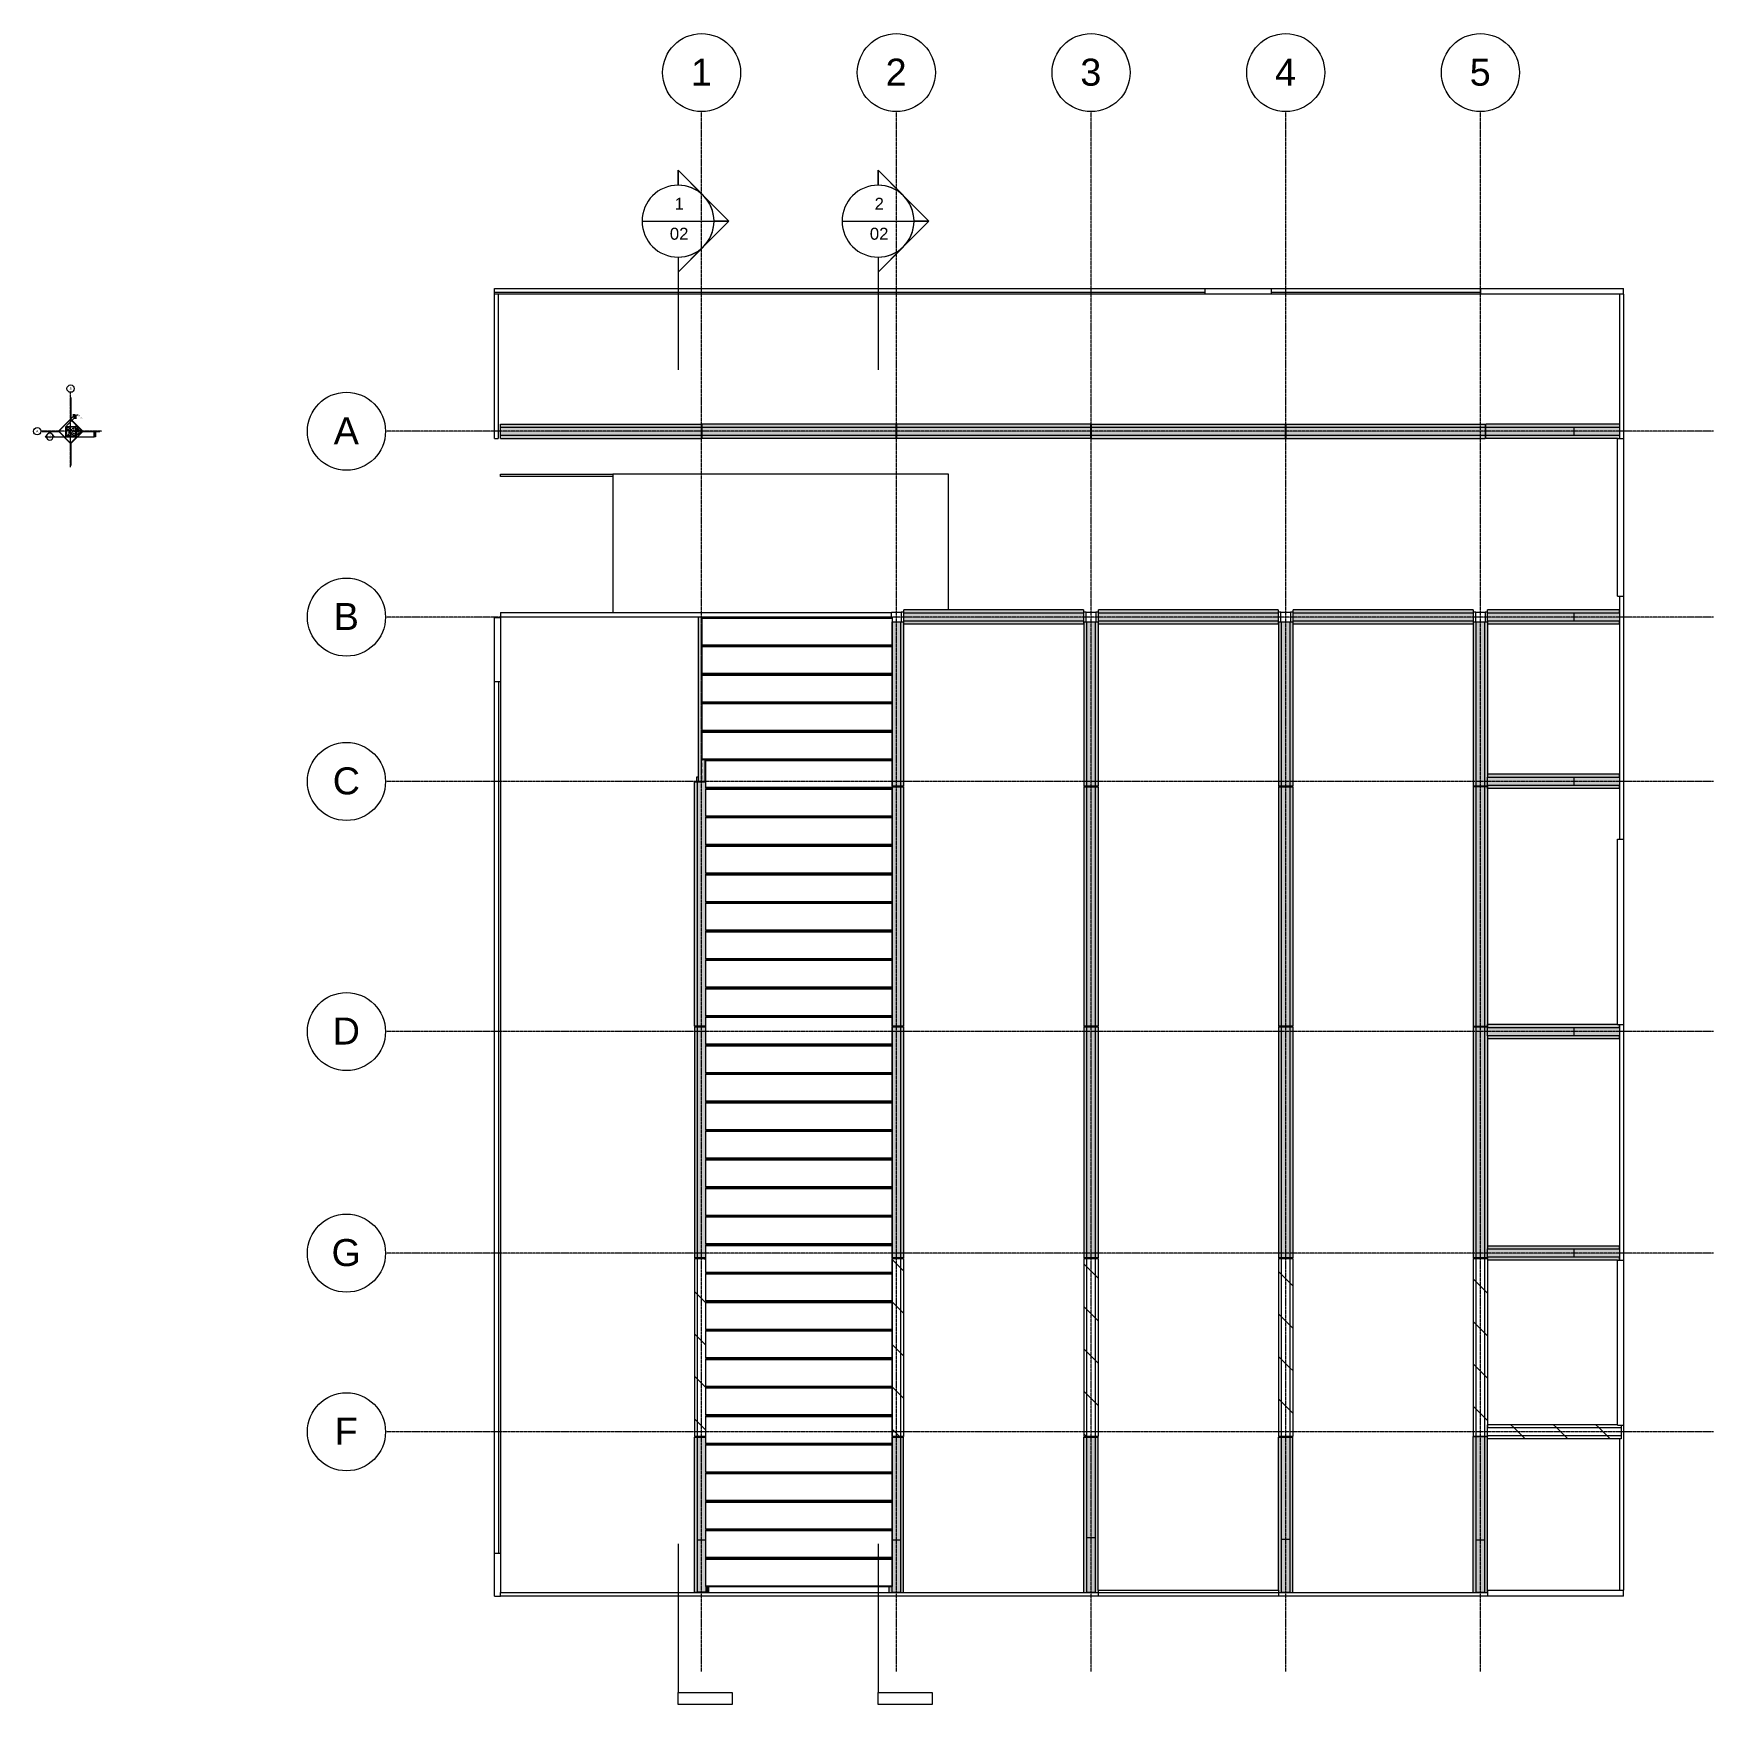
# Model space of a CAD drawing. Header units: inches. Extents: x -12094 to -4267, y -204 to 12515.
# Drawn here: x -7088 to -4267, y 9710 to 12515 of the extents above.
import ezdxf

# ---------------------------------------------------------------- set-up
doc = ezdxf.new("R2010")
doc.units = ezdxf.units.IN
doc.header["$MEASUREMENT"] = 0
doc.linetypes.add('Línea de rejilla', pattern=[0.875, 0.5, -0.125, 0.125, -0.125])
doc.linetypes.add('Oculto', pattern=[0.28125, 0.1875, -0.09375])
for name, color, linetype, lineweight in [('A-ANNO-DIMS', 211, 'Continuous', 9), ('A-ANNO-DIMS-24', 211, 'Continuous', 9), ('A-FLOR', 192, 'Continuous', 18), ('A-GENM', 13, 'Continuous', 18), ('A-WALL', 113, 'Continuous', 18), ('G-ANNO-SYMB', 111, 'Continuous', 9), ('S-BEAM', 12, 'Continuous', 18), ('S-COLS', 52, 'Continuous', 18), ('S-FNDN', 32, 'Continuous', 18), ('S-GRID', 1, 'Continuous', 9), ('S-GRID-IDEN', 1, 'Continuous', 9)]:
    doc.layers.add(name, color=color, linetype=linetype, lineweight=lineweight)
doc.styles.add('Arial_10', font='arial.ttf', dxfattribs={"height": 20.15748})
doc.styles.add('Arial_6', font='arial.ttf', dxfattribs={"height": 4.251969})
doc.styles.add('Arial_7', font='arial.ttf', dxfattribs={"height": 1.889764})
doc.styles.add('Arial_8', font='arial.ttf', dxfattribs={"height": 2.362205})
doc.styles.add('Arial_9', font='arial.ttf', dxfattribs={"height": 45.354331})
doc.dimstyles.new('Diagonal_-_Arial_2_5_mm_3', dxfattribs={"dimscale": 12, "dimtxt": 2.410062, "dimasz": 0.23622, "dimexe": 0.188976, "dimexo": 0.11811, "dimgap": 0.11811, "dimtad": 1, "dimdec": 4, "dimrnd": 0.0625, "dimzin": 1, "dimdsep": 46, "dimlunit": 4, "dimtxsty": 'Arial_8', "dimblk1": 'OBLIQUE', "dimblk2": 'OBLIQUE', "dimsah": 1, "dimcen": 0.09, "dimazin": 0, "dimtfac": 1, "dimtdec": 4, "dimtix": 1, "dimtmove": 1, "dimatfit": 3, "dimfxl": 1, "dimtvp": 1, "dimtfill": 1, "dimfrac": 2, "dimtolj": 1, "dimtzin": 0, "dimarcsym": 2})
pattern_1 = [(0, (2172.339, -11846.205), (7.68, 1.92), [0.317, -5.443, 0.317, -5.443, -30.72]), (0, (2172.339, -11846.205), (7.68, 1.92), [-11.52, 0.317, -11.203, 0.317, -5.443, -13.44]), (0, (2172.339, -11846.205), (7.68, 1.92), [-28.8, 0.317, -3.523, 0.317, -9.283]), (120, (2175.219, -11845.245), (-5.50276878, 5.6910751), [0.317, -5.443, 0.317, -5.443, -30.72]), (120, (2175.219, -11845.245), (-5.50276878, 5.6910751), [-11.52, 0.317, -11.203, 0.317, -5.443, -13.44]), (120, (2175.219, -11845.245), (-5.50276878, 5.6910751), [-28.8, 0.317, -3.523, 0.317, -9.283]), (240, (2176.179, -11841.405), (-2.17723122, -7.6110751), [0.317, -5.443, 0.317, -5.443, -30.72]), (240, (2176.179, -11841.405), (-2.17723122, -7.6110751), [-11.52, 0.317, -11.203, 0.317, -5.443, -13.44]), (240, (2176.179, -11841.405), (-2.17723122, -7.6110751), [-28.8, 0.317, -3.523, 0.317, -9.283])]
pattern_2 = [(45, (-10317.19, -3154.324), (-35.63394, 35.63394), [])]
pattern_3 = [(135, (2055.824, -10167.19), (-35.63394, -35.63394), [])]
pattern_4 = [(45, (-10317.19, -2827.324), (-35.63394, 35.63394), [])]
pattern_5 = [(90, (11534.205, 2501.308), (-20.48, 81.92), [3.379, -58.061, 3.379, -58.061, -327.68]), (90, (11534.205, 2501.308), (-20.48, 81.92), [-122.88, 3.379, -119.501, 3.379, -58.061, -143.36]), (90, (11534.205, 2501.308), (-20.48, 81.92), [-307.2, 3.379, -37.581, 3.379, -99.021]), (210, (11523.965, 2532.028), (-60.7048, -58.6962), [3.379, -58.061, 3.379, -58.061, -327.68]), (210, (11523.965, 2532.028), (-60.7048, -58.6962), [-122.88, 3.379, -119.501, 3.379, -58.061, -143.36]), (210, (11523.965, 2532.028), (-60.7048, -58.6962), [-307.2, 3.379, -37.581, 3.379, -99.021]), (330, (11483.005, 2542.268), (81.1848, -23.2238), [3.379, -58.061, 3.379, -58.061, -327.68]), (330, (11483.005, 2542.268), (81.1848, -23.2238), [-122.88, 3.379, -119.501, 3.379, -58.061, -143.36]), (330, (11483.005, 2542.268), (81.1848, -23.2238), [-307.2, 3.379, -37.581, 3.379, -99.021])]
pattern_6 = [(45, (-10317.19, -2500.324), (-35.63394, 35.63394), [])]
pattern_7 = [(90, (11534.205, 2174.308), (-20.48, 81.92), [3.379, -58.061, 3.379, -58.061, -327.68]), (90, (11534.205, 2174.308), (-20.48, 81.92), [-122.88, 3.379, -119.501, 3.379, -58.061, -143.36]), (90, (11534.205, 2174.308), (-20.48, 81.92), [-307.2, 3.379, -37.581, 3.379, -99.021]), (210, (11523.965, 2205.028), (-60.7048, -58.6962), [3.379, -58.061, 3.379, -58.061, -327.68]), (210, (11523.965, 2205.028), (-60.7048, -58.6962), [-122.88, 3.379, -119.501, 3.379, -58.061, -143.36]), (210, (11523.965, 2205.028), (-60.7048, -58.6962), [-307.2, 3.379, -37.581, 3.379, -99.021]), (330, (11483.005, 2215.268), (81.1848, -23.2238), [3.379, -58.061, 3.379, -58.061, -327.68]), (330, (11483.005, 2215.268), (81.1848, -23.2238), [-122.88, 3.379, -119.501, 3.379, -58.061, -143.36]), (330, (11483.005, 2215.268), (81.1848, -23.2238), [-307.2, 3.379, -37.581, 3.379, -99.021])]
pattern_8 = [(45, (-10317.19, -2173.324), (-35.63394, 35.63394), [])]
pattern_9 = [(45, (-10317.19, -3481.324), (-35.63394, 35.63394), [])]

msp = doc.modelspace()

# ---------------------------------------------------------------- texts
at = {"layer": 'G-ANNO-SYMB', "attachment_point": 1}
for s, insert, char_height, width, style in [('1', (-6011.81747, 12239.26634), 20.15748, 19.392, 'Arial_10'), ('2', (-5675.92652, 12239.26634), 20.15748, 19.392, 'Arial_10'), ('02', (-6019.83007, 12188.98366), 20.15748, 38.784, 'Arial_10'), ('02', (-5683.93912, 12188.98366), 20.15748, 38.784, 'Arial_10'), ('02', (-7062.47602, 11837.09004), 1.889764, 3.636, 'Arial_7'), ('5', (-7061.72484, 11841.80404), 1.88976, 1.818, 'Arial_7')]:
    msp.add_mtext(s, dxfattribs=dict(at, insert=insert, char_height=char_height, width=width, style=style))
at = {"layer": 'S-GRID-IDEN', "attachment_point": 1}
for s, insert, char_height, width, style in [('1', (-5984.39187, 12472.87345), 45.35433, 42.824, 'Arial_9'), ('2', (-5657.39187, 12472.87345), 45.35433, 42.824, 'Arial_9'), ('3', (-5330.39187, 12472.87345), 45.35433, 42.824, 'Arial_9'), ('4', (-5003.39187, 12472.87345), 45.35433, 42.824, 'Arial_9'), ('5', (-4676.39187, 12472.87345), 45.35433, 42.824, 'Arial_9'), ('5', (-7027.86335, 11920.96972), 4.25197, 4.01475, 'Arial_6'), ('A', (-7084.23498, 11849.41009), 4.25197, 4.848, 'Arial_6'), ('A', (-6584.30398, 11870.87683), 45.35433, 51.712, 'Arial_9'), ('B', (-6584.30398, 11558.87683), 45.35433, 51.712, 'Arial_9'), ('C', (-6585.96697, 11282.87683), 45.35433, 55.752, 'Arial_9'), ('D', (-6585.96697, 10862.87683), 45.35433, 55.752, 'Arial_9'), ('G', (-6587.98272, 10490.87683), 45.35433, 60.6, 'Arial_9'), ('F', (-6582.64098, 10190.87683), 45.35433, 47.672, 'Arial_9')]:
    msp.add_mtext(s, dxfattribs=dict(at, insert=insert, char_height=char_height, width=width, style=style))

# ---------------------------------------------------------------- blocks, each defined once
blk = doc.blocks.new('Prefabricado-Pilar cuadrado - 16_x16_-225767-BASEMENT - DET_ 01')
at = {"layer": 'S-COLS'}
h = blk.add_hatch(dxfattribs=at)
h.set_pattern_fill('FP_19', color=256, style=0, pattern_type=2)
h.set_pattern_definition(pattern_1)
h.paths.add_polyline_path([(-1, -7), (7, -7), (7, 9), (-9, 9), (-9, -7), (-1, -7)], flags=0)
h = blk.add_hatch(dxfattribs=at)
h.set_pattern_fill('FP_19', color=256, style=0, pattern_type=2)
h.set_pattern_definition(pattern_1)
h.paths.add_polyline_path([(11, -7), (16, -2), (16, 4), (11, 9), (7, 9), (7, -7)], flags=0)
for p, q in [((-9, 9), (-8.9, 9)), ((-9, -7), (-9, 9)), ((-8.9, 9), (6.9, 9)), ((7, 9), (6.9, 9)), ((7, 9), (7, -7)), ((11, 9), (7, 9)), ((16, -2), (16, 4)), ((-8.9, -7), (-9, -7)), ((6.9, -7), (-8.9, -7)), ((6.9, -7), (7, -7)), ((7, -7), (11, -7))]:
    blk.add_line(p, q, dxfattribs=at)
blk = doc.blocks.new('Prefabricado-Pilar cuadrado - 16_x16_-217672-KEYPLAN')
at = {"layer": 'S-COLS', "lineweight": 9}
for p, q in [((-9, 13.5), (-9, 9)), ((-9, 9), (-8.9, 9)), ((-9, -7), (-9, 9)), ((-9, 9), (7, 9)), ((-8.9, 9), (6.9, 9)), ((7, 13.5), (7, 13)), ((-8.9, -7), (-9, -7))]:
    blk.add_line(p, q, dxfattribs=at)
blk = doc.blocks.new('Concrete-Rectangular-Column - ONE-199442-KEYPLAN')
at = {"layer": 'S-COLS', "lineweight": 9}
h = blk.add_hatch(dxfattribs=at)
h.set_pattern_fill('FP_23', color=256, style=0, pattern_type=2)
h.set_pattern_definition([(0, (3481.324, -11259.19), (81.92, 20.48), [3.379, -58.061, 3.379, -58.061, -327.68]), (0, (3481.324, -11259.19), (81.92, 20.48), [-122.88, 3.379, -119.501, 3.379, -58.061, -143.36]), (0, (3481.324, -11259.19), (81.92, 20.48), [-307.2, 3.379, -37.581, 3.379, -99.021]), (120, (3512.044, -11248.95), (-58.6962, 60.7048), [3.379, -58.061, 3.379, -58.061, -327.68]), (120, (3512.044, -11248.95), (-58.6962, 60.7048), [-122.88, 3.379, -119.501, 3.379, -58.061, -143.36]), (120, (3512.044, -11248.95), (-58.6962, 60.7048), [-307.2, 3.379, -37.581, 3.379, -99.021]), (240, (3522.284, -11207.99), (-23.2238, -81.1848), [3.379, -58.061, 3.379, -385.741]), (240, (3522.284, -11207.99), (-23.2238, -81.1848), [-64.819, -58.061, 3.379, -119.501, -204.8]), (240, (3522.284, -11207.99), (-23.2238, -81.1848), [-245.76, 3.379, -58.061, 3.379, -139.981]), (240, (3522.284, -11207.99), (-23.2238, -81.1848), [-310.579, -37.581, 3.379, -99.021])])
h.paths.add_polyline_path([(7, -0.5), (7, 8), (5.6, 8), (5.6, 0), (-5.6, 0), (-5.6, 8), (-8, 8), (-8, -0.5), (5.6, -0.5)], flags=0)
for p, q in [((-8, 8), (-5.6, 8)), ((-8, -0.5), (-8, 8)), ((5.6, 8), (7, 8))]:
    blk.add_line(p, q, dxfattribs=at)
blk = doc.blocks.new('Inverted Tee Beam - 24IT40-228306-KEYPLAN')
at = {"layer": 'S-BEAM', "lineweight": 9}
h = blk.add_hatch(dxfattribs=at)
h.set_pattern_fill('FP_24', style=0, pattern_type=2)
h.set_pattern_definition(pattern_2)
h.paths.add_polyline_path([(-158, 7), (141, 7), (141, 7.2), (-158, 7.2)], flags=0)
h = blk.add_hatch(dxfattribs=at)
h.set_pattern_fill('FP_24', style=0, pattern_type=2)
h.set_pattern_definition(pattern_2)
h.paths.add_polyline_path([(-158, 7), (-158, -7), (141, -7), (141, 7), (-140.3, 7)], flags=0)
h = blk.add_hatch(dxfattribs=at)
h.set_pattern_fill('FP_24', style=0, pattern_type=2)
h.set_pattern_definition(pattern_2)
h.paths.add_polyline_path([(-158, -7), (-158, -12), (141, -12), (141, -7), (-140.3, -7)], flags=0)
for p, q in [((-158, 7), (-158, 7.2)), ((-158, -7), (-158, 7)), ((-158, 7), (141, 7)), ((141, 7.2), (141, 7)), ((141, 7), (141, -7)), ((-158, -12), (-158, -7)), ((141, -7), (-158, -7)), ((141, -12), (-158, -12)), ((141, -7), (141, -12))]:
    blk.add_line(p, q, dxfattribs=at)
blk = doc.blocks.new('Inverted Tee Beam - 24IT40-223392-KEYPLAN')
at = {"layer": 'S-BEAM', "lineweight": 9}
for points in [[(-201, 7), (201, 7), (201, 7.2), (-201, 7.2)], [(-201, 3.1), (-201, -7), (201, -7), (201, 7), (-201, 7)], [(-201, -7), (-201, -12), (201, -12), (201, -7), (-186, -7)]]:
    blk.add_hatch(color=150, dxfattribs=at).paths.add_polyline_path(points, flags=0)
for p, q in [((-201, 7), (-201, 7.2)), ((-201, -7), (-201, 7)), ((-201, 7), (201, 7)), ((201, 7.2), (201, 7)), ((201, 7), (201, -7)), ((-201, -12), (-201, -7)), ((201, -7), (-201, -7)), ((201, -12), (-201, -12)), ((201, -7), (201, -12))]:
    blk.add_line(p, q, dxfattribs=at)
blk = doc.blocks.new('W-Ala ancha - W460X177-219962-KEYPLAN')
at = {"layer": 'S-BEAM', "lineweight": 9}
blk.add_hatch(color=71, dxfattribs=at).paths.add_polyline_path([(140, -5.6), (140, 5.6), (103.4, 5.6), (103.4, 1), (-136, 1), (-136, -5.6), (103.4, -5.6)], flags=0)
at = {"layer": 'S-BEAM', "linetype": 'Oculto', "lineweight": 9}
for p, q in [((140, 0.3), (-136, 0.3)), ((140, -0.3), (-136, -0.3))]:
    blk.add_line(p, q, dxfattribs=at)
at = {"layer": 'S-BEAM', "lineweight": 9}
for p, q in [((103.4, 5.6), (140, 5.6)), ((140, 5.6), (140, -5.6)), ((-136, -5.6), (140, -5.6))]:
    blk.add_line(p, q, dxfattribs=at)
blk = doc.blocks.new('Inverted Tee Beam - 24IT32-224211-KEYPLAN')
at = {"layer": 'S-BEAM', "lineweight": 9}
for points in [[(-194, 7), (194, 7), (193.9, 7.2), (-194, 7.2)], [(-194, 7), (-194, -7), (194, -7), (194, 7), (-185.1, 7)], [(-194, -7), (-194, -12), (194, -12), (194, -7), (-185.1, -7)]]:
    blk.add_hatch(color=11, dxfattribs=at).paths.add_polyline_path(points, flags=0)
for p, q in [((-194, 7), (-194, 7.2)), ((-194, -7), (-194, 7)), ((-194, 7), (194, 7)), ((194, 7.2), (194, 7)), ((194, 7), (194, -7)), ((-194, -12), (-194, -7)), ((194, -7), (-194, -7)), ((194, -12), (-194, -12)), ((194, -7), (194, -12))]:
    blk.add_line(p, q, dxfattribs=at)
blk = doc.blocks.new('Inverted Tee Beam - 24IT32-210332-KEYPLAN')
at = {"layer": 'S-BEAM', "lineweight": 9}
for points in [[(-146, 7), (130, 7), (129.9, 7.2), (-146, 7.2)], [(-146, -7), (130, -7), (130, 7), (-146, 7), (-146, 3.1)], [(-146, -7), (-146, -12), (130, -12), (130, -7), (-138.8, -7)]]:
    blk.add_hatch(color=11, dxfattribs=at).paths.add_polyline_path(points, flags=0)
for p, q in [((-146, 7), (-146, 7.2)), ((-146, -7), (-146, 7)), ((-146, 7), (130, 7)), ((130, 7.2), (130, 7)), ((130, 7), (130, -7)), ((-146, -12), (-146, -7)), ((130, -7), (-146, -7)), ((130, -12), (-146, -12)), ((130, -7), (130, -12))]:
    blk.add_line(p, q, dxfattribs=at)
blk = doc.blocks.new('Inverted Tee Beam - 24IT32-217693-KEYPLAN')
at = {"layer": 'S-BEAM', "lineweight": 9}
for points in [[(151, 7), (151, 12), (-151, 12), (-151, 7), (114.6, 7)], [(151, -7), (151, 7), (-151, 7), (-151, -7), (114.6, -7)], [(151, -12), (151, -7), (-151, -7), (-151, -12), (114.6, -12)]]:
    blk.add_hatch(color=11, dxfattribs=at).paths.add_polyline_path(points, flags=0)
for p, q in [((-151, 7), (-151, 12)), ((151, 12), (-151, 12)), ((-151, -7), (-151, 7)), ((-151, 7), (151, 7)), ((151, 12), (151, 7)), ((151, 7), (151, -7)), ((-151, -12), (-151, -7)), ((151, -7), (-151, -7)), ((151, -12), (-151, -12)), ((151, -7), (151, -12))]:
    blk.add_line(p, q, dxfattribs=at)
blk = doc.blocks.new('Inverted Tee Beam - 24IT32-223293-KEYPLAN')
at = {"layer": 'S-BEAM', "lineweight": 9}
for points in [[(-170.5, 12), (-170.5, 7), (166.5, 7), (166.5, 12)], [(166.5, 7), (-170.5, 7), (-170.5, -7), (166.5, -7)], [(-170.5, -7), (-170.5, -12), (166.5, -12), (166.5, -7)]]:
    blk.add_hatch(color=11, dxfattribs=at).paths.add_polyline_path(points, flags=0)
for p, q in [((-170.5, 7), (-170.5, 12)), ((166.5, 12), (-170.5, 12)), ((-170.5, -7), (-170.5, 7)), ((-170.5, 7), (166.5, 7)), ((166.5, 12), (166.5, 7)), ((166.5, 7), (166.5, -7)), ((-170.5, -12), (-170.5, -7)), ((166.5, -7), (-170.5, -7)), ((166.5, -12), (-170.5, -12)), ((166.5, -7), (166.5, -12))]:
    blk.add_line(p, q, dxfattribs=at)
blk = doc.blocks.new('Inverted Tee Beam - 24IT32-220209-KEYPLAN')
at = {"layer": 'S-BEAM', "lineweight": 9}
for points in [[(162.5, 7), (162.5, 12), (-162.5, 12), (-162.5, 7)], [(162.5, -7), (162.5, 7), (-162.5, 7), (-162.5, -7)], [(162.5, -12), (162.5, -7), (-162.5, -7), (-162.5, -12)]]:
    blk.add_hatch(color=11, dxfattribs=at).paths.add_polyline_path(points, flags=0)
for p, q in [((-162.5, 7), (-162.5, 12)), ((162.5, 12), (-162.5, 12)), ((-162.5, -7), (-162.5, 7)), ((-162.5, 7), (162.5, 7)), ((162.5, 12), (162.5, 7)), ((162.5, 7), (162.5, -7)), ((-162.5, -12), (-162.5, -7)), ((162.5, -7), (-162.5, -7)), ((162.5, -12), (-162.5, -12)), ((162.5, -7), (162.5, -12))]:
    blk.add_line(p, q, dxfattribs=at)
blk = doc.blocks.new('Inverted Tee Beam - 24IT32-220216-KEYPLAN')
at = {"layer": 'S-BEAM', "lineweight": 9}
for points in [[(-162.5, 12), (-162.5, 7), (162.5, 7), (162.5, 12)], [(-162.5, 7), (-162.5, -7), (162.5, -7), (162.5, 7)], [(-162.5, -7), (-162.5, -12), (162.5, -12), (162.5, -7)]]:
    blk.add_hatch(color=11, dxfattribs=at).paths.add_polyline_path(points, flags=0)
for p, q in [((-162.5, 7), (-162.5, 12)), ((162.5, 12), (-162.5, 12)), ((-162.5, -7), (-162.5, 7)), ((-162.5, 7), (162.5, 7)), ((162.5, 12), (162.5, 7)), ((162.5, 7), (162.5, -7)), ((-162.5, -12), (-162.5, -7)), ((162.5, -7), (-162.5, -7)), ((162.5, -12), (-162.5, -12)), ((162.5, -7), (162.5, -12))]:
    blk.add_line(p, q, dxfattribs=at)
blk = doc.blocks.new('Inverted Tee Beam - 24IT32-228305-KEYPLAN')
at = {"layer": 'S-BEAM', "lineweight": 9}
for points in [[(-171.6, 12), (-171.6, 7), (162.5, 7), (162.5, 12)], [(-171.6, 7), (-171.6, -7), (162.5, -7), (162.5, 7)], [(-171.6, -7), (-171.6, -12), (162.5, -12), (162.5, -7)]]:
    blk.add_hatch(color=11, dxfattribs=at).paths.add_polyline_path(points, flags=0)
for p, q in [((-171.6, 7), (-171.6, 12)), ((162.5, 12), (-171.6, 12)), ((-171.6, -7), (-171.6, 7)), ((-171.6, 7), (162.5, 7)), ((162.5, 12), (162.5, 7)), ((162.5, 7), (162.5, -7)), ((-171.6, -12), (-171.6, -7)), ((162.5, -7), (-171.6, -7)), ((162.5, -12), (-171.6, -12)), ((162.5, -7), (162.5, -12))]:
    blk.add_line(p, q, dxfattribs=at)
blk = doc.blocks.new('Inverted Tee Beam - 24IT40-226760-KEYPLAN')
at = {"layer": 'S-BEAM', "lineweight": 9}
h = blk.add_hatch(dxfattribs=at)
h.set_pattern_fill('FP_25', style=0, pattern_type=2)
h.set_pattern_definition(pattern_3)
h.paths.add_polyline_path([(118.7, 7), (118.7, 11), (112.5, 11), (112.5, 12), (-105.5, 12), (-105.5, 7), (112.5, 7)], flags=0)
h = blk.add_hatch(dxfattribs=at)
h.set_pattern_fill('FP_25', style=0, pattern_type=2)
h.set_pattern_definition(pattern_3)
h.paths.add_polyline_path([(118.7, -7), (118.7, 7), (-105.5, 7), (-105.5, -7)], flags=0)
h = blk.add_hatch(dxfattribs=at)
h.set_pattern_fill('FP_25', style=0, pattern_type=2)
h.set_pattern_definition(pattern_3)
h.paths.add_polyline_path([(118.7, -12), (118.7, -7), (-105.5, -7), (-105.5, -12)], flags=0)
for p, q in [((-105.5, 7), (-105.5, 12)), ((112.5, 12), (-105.5, 12)), ((-105.5, -7), (-105.5, 7)), ((-105.5, 7), (118.7, 7)), ((118.7, 11), (118.7, 7)), ((118.7, 7), (118.7, -7)), ((-105.5, -12), (-105.5, -7)), ((118.7, -7), (-105.5, -7)), ((118.7, -12), (-105.5, -12)), ((118.7, -7), (118.7, -12))]:
    blk.add_line(p, q, dxfattribs=at)
blk = doc.blocks.new('Beam 2 Levels - Beams 2 Levels-233919-KEYPLAN')
at = {"layer": 'S-BEAM', "lineweight": 9}
for points in [[(133.2, 12), (-127.5, 12), (-127.5, 7), (133.2, 7)], [(45.5, 7), (-127.5, 7), (-127.5, -7), (45.5, -7)], [(133.2, 7), (45.5, 7), (45.5, -7), (133.2, -7)], [(133.2, -7), (-127.5, -7), (-127.4, -7.2), (123.5, -7.2), (123.5, -12), (133.2, -12)]]:
    blk.add_hatch(color=114, dxfattribs=at).paths.add_polyline_path(points, flags=0)
for p, q in [((-127.5, 7), (-127.5, 12)), ((133.2, 12), (-127.5, 12)), ((-127.5, -7), (-127.5, 7)), ((-127.5, 7), (45.5, 7)), ((45.5, 7), (45.5, -7)), ((45.5, 7), (133.2, 7)), ((133.2, 7), (133.2, 12)), ((133.2, 7), (133.2, -7)), ((-127.5, -7.2), (-127.5, -7)), ((45.5, -7), (-127.5, -7)), ((133.2, -7), (45.5, -7)), ((133.2, -12), (123.5, -12)), ((133.2, -12), (133.2, -7))]:
    blk.add_line(p, q, dxfattribs=at)
blk = doc.blocks.new('Prefabricado-Pilar cuadrado - 16_x16_-217833-KEYPLAN')
at = {"layer": 'S-COLS', "lineweight": 9}
h = blk.add_hatch(dxfattribs=at)
h.set_pattern_fill('FP_26', color=256, style=0, pattern_type=2)
h.set_pattern_definition([(90, (11534.205, 2828.308), (-20.48, 81.92), [3.379, -58.061, 3.379, -58.061, -327.68]), (90, (11534.205, 2828.308), (-20.48, 81.92), [-122.88, 3.379, -119.501, 3.379, -58.061, -143.36]), (90, (11534.205, 2828.308), (-20.48, 81.92), [-307.2, 3.379, -37.581, 3.379, -99.021]), (210, (11523.965, 2859.028), (-60.7048, -58.6962), [3.379, -58.061, 3.379, -58.061, -327.68]), (210, (11523.965, 2859.028), (-60.7048, -58.6962), [-122.88, 3.379, -119.501, 3.379, -58.061, -143.36]), (210, (11523.965, 2859.028), (-60.7048, -58.6962), [-307.2, 3.379, -37.581, 3.379, -99.021]), (330, (11483.005, 2869.268), (81.1848, -23.2238), [3.379, -58.061, 3.379, -58.061, -327.68]), (330, (11483.005, 2869.268), (81.1848, -23.2238), [-122.88, 3.379, -119.501, 3.379, -58.061, -143.36]), (330, (11483.005, 2869.268), (81.1848, -23.2238), [-307.2, 3.379, -37.581, 3.379, -99.021])])
h.paths.add_polyline_path([(7, 13.5), (-9, 13.5), (-9, 9), (7, 9), (7, 13)], flags=0)
for p, q in [((-9, 13.5), (-9, 9)), ((-9, 9), (-8.9, 9)), ((-9, -7), (-9, 9)), ((-9, 9), (7, 9)), ((-8.9, 9), (6.9, 9)), ((7, 13.5), (7, 13)), ((-8.9, -7), (-9, -7)), ((7, -7), (-9, -7)), ((-9, -7), (-9, -11.5)), ((6.9, -7), (-8.9, -7)), ((7, -11), (7, -11.5))]:
    blk.add_line(p, q, dxfattribs=at)
blk = doc.blocks.new('Inverted Tee Beam - 24IT40-V3-KEYPLAN')
at = {"layer": 'S-BEAM', "lineweight": 9}
h = blk.add_hatch(dxfattribs=at)
h.set_pattern_fill('FP_27', style=0, pattern_type=2)
h.set_pattern_definition(pattern_4)
h.paths.add_polyline_path([(-158, 7), (141, 7), (141, 12), (-158, 12)], flags=0)
h = blk.add_hatch(dxfattribs=at)
h.set_pattern_fill('FP_27', style=0, pattern_type=2)
h.set_pattern_definition(pattern_4)
h.paths.add_polyline_path([(-158, -7), (141, -7), (141, 7), (-158, 7)], flags=0)
h = blk.add_hatch(dxfattribs=at)
h.set_pattern_fill('FP_27', style=0, pattern_type=2)
h.set_pattern_definition(pattern_4)
h.paths.add_polyline_path([(-158, -12), (141, -12), (141, -7), (-158, -7)], flags=0)
for p, q in [((-158, 7), (-158, 12)), ((141, 12), (-158, 12)), ((-158, -7), (-158, 7)), ((-158, 7), (141, 7)), ((141, 12), (141, 7)), ((141, 7), (141, -7)), ((-158, -12), (-158, -7)), ((141, -7), (-158, -7)), ((141, -12), (-158, -12)), ((141, -7), (141, -12))]:
    blk.add_line(p, q, dxfattribs=at)
blk = doc.blocks.new('Inverted Tee Beam - 24IT40-V4-KEYPLAN')
at = {"layer": 'S-BEAM', "lineweight": 9}
for points in [[(-201, 7), (201, 7), (201, 12), (-201, 12)], [(-201, -7), (201, -7), (201, 7), (-201, 7)], [(-201, -12), (201, -12), (201, -7), (-201, -7)]]:
    blk.add_hatch(color=150, dxfattribs=at).paths.add_polyline_path(points, flags=0)
for p, q in [((-201, 7), (-201, 12)), ((201, 12), (-201, 12)), ((-201, -7), (-201, 7)), ((-201, 7), (201, 7)), ((201, 12), (201, 7)), ((201, 7), (201, -7)), ((-201, -12), (-201, -7)), ((201, -7), (-201, -7)), ((201, -12), (-201, -12)), ((201, -7), (201, -12))]:
    blk.add_line(p, q, dxfattribs=at)
blk = doc.blocks.new('Inverted Tee Beam - 24IT32-V5-KEYPLAN')
at = {"layer": 'S-BEAM', "lineweight": 9}
for points in [[(-194, 7), (194, 7), (194, 12), (-194, 12)], [(-194, -7), (194, -7), (194, 7), (-194, 7)], [(-194, -12), (194, -12), (194, -7), (-194, -7)]]:
    blk.add_hatch(color=11, dxfattribs=at).paths.add_polyline_path(points, flags=0)
for p, q in [((-194, 7), (-194, 12)), ((194, 12), (-194, 12)), ((-194, -7), (-194, 7)), ((-194, 7), (194, 7)), ((194, 12), (194, 7)), ((194, 7), (194, -7)), ((-194, -12), (-194, -7)), ((194, -7), (-194, -7)), ((194, -12), (-194, -12)), ((194, -7), (194, -12))]:
    blk.add_line(p, q, dxfattribs=at)
blk = doc.blocks.new('Inverted Tee Beam - 24IT32-V6-KEYPLAN')
at = {"layer": 'S-BEAM', "lineweight": 9}
for points in [[(-146, 7), (130, 7), (130, 12), (-146, 12)], [(-146, -7), (130, -7), (130, 7), (-146, 7)], [(-146, -12), (130, -12), (130, -7), (-146, -7)]]:
    blk.add_hatch(color=11, dxfattribs=at).paths.add_polyline_path(points, flags=0)
for p, q in [((-146, 7), (-146, 12)), ((130, 12), (-146, 12)), ((-146, -7), (-146, 7)), ((-146, 7), (130, 7)), ((130, 12), (130, 7)), ((130, 7), (130, -7)), ((-146, -12), (-146, -7)), ((130, -7), (-146, -7)), ((130, -12), (-146, -12)), ((130, -7), (130, -12))]:
    blk.add_line(p, q, dxfattribs=at)
blk = doc.blocks.new('Beam 2 Levels - Beams 2 Levels-233880-KEYPLAN')
at = {"layer": 'S-BEAM', "lineweight": 9}
for points in [[(136.3, 7), (136.3, 12), (-124.5, 12), (-124.5, 7), (132.5, 7)], [(44.5, -7), (44.5, 7), (-124.5, 7), (-124.5, -7)], [(136.3, -7), (136.3, 7), (44.5, 7), (44.5, -7)], [(136.3, -7), (-124.5, -7), (-124.5, -12), (136.3, -12)]]:
    blk.add_hatch(color=114, dxfattribs=at).paths.add_polyline_path(points, flags=0)
for p, q in [((-124.5, 7), (-124.5, 12)), ((132.5, 12), (-124.5, 12)), ((-124.5, -7), (-124.5, 7)), ((-124.5, 7), (44.5, 7)), ((44.5, 7), (44.5, -7)), ((44.5, 7), (136.3, 7)), ((136.3, 7), (136.3, 12)), ((136.3, 7), (136.3, -7)), ((-124.5, -12), (-124.5, -7)), ((44.5, -7), (-124.5, -7)), ((136.3, -12), (-124.5, -12)), ((136.3, -7), (44.5, -7)), ((136.3, -12), (136.3, -7))]:
    blk.add_line(p, q, dxfattribs=at)
blk = doc.blocks.new('Prefabricado-Pilar cuadrado - 16_x16_-V7-KEYPLAN')
at = {"layer": 'S-COLS', "lineweight": 9}
h = blk.add_hatch(dxfattribs=at)
h.set_pattern_fill('FP_28', color=256, style=0, pattern_type=2)
h.set_pattern_definition(pattern_5)
h.paths.add_polyline_path([(7, 13.5), (-9, 13.5), (-9, 9), (7, 9), (7, 13)], flags=0)
h = blk.add_hatch(dxfattribs=at)
h.set_pattern_fill('FP_28', color=256, style=0, pattern_type=2)
h.set_pattern_definition(pattern_5)
h.paths.add_polyline_path([(7, -6), (6.9, 9), (-9, 9), (-8.9, -7), (7, -7)], flags=0)
for p, q in [((-9, 13.5), (-9, 9)), ((-9, 9), (-8.9, 9)), ((-9, -7), (-9, 9)), ((-9, 9), (7, 9)), ((-8.9, 9), (6.9, 9)), ((7, 13.5), (7, 13)), ((-8.9, -7), (-9, -7)), ((7, -7), (-9, -7)), ((-9, -7), (-9, -11.5)), ((6.9, -7), (-8.9, -7)), ((7, -11), (7, -11.5))]:
    blk.add_line(p, q, dxfattribs=at)
blk = doc.blocks.new('Inverted Tee Beam - 24IT40-V8-KEYPLAN')
at = {"layer": 'S-BEAM', "lineweight": 9}
h = blk.add_hatch(dxfattribs=at)
h.set_pattern_fill('FP_29', style=0, pattern_type=2)
h.set_pattern_definition(pattern_6)
h.paths.add_polyline_path([(-158, 7), (141, 7), (141, 12), (-158, 12)], flags=0)
h = blk.add_hatch(dxfattribs=at)
h.set_pattern_fill('FP_29', style=0, pattern_type=2)
h.set_pattern_definition(pattern_6)
h.paths.add_polyline_path([(-158, -7), (141, -7), (141, 7), (-158, 7)], flags=0)
h = blk.add_hatch(dxfattribs=at)
h.set_pattern_fill('FP_29', style=0, pattern_type=2)
h.set_pattern_definition(pattern_6)
h.paths.add_polyline_path([(-158, -12), (141, -12), (141, -7), (-158, -7)], flags=0)
for p, q in [((-158, 7), (-158, 12)), ((141, 12), (-158, 12)), ((-158, -7), (-158, 7)), ((-158, 7), (141, 7)), ((141, 12), (141, 7)), ((141, 7), (141, -7)), ((-158, -12), (-158, -7)), ((141, -7), (-158, -7)), ((141, -12), (-158, -12)), ((141, -7), (141, -12))]:
    blk.add_line(p, q, dxfattribs=at)
blk = doc.blocks.new('Inverted Tee Beam - 24IT32-217918-KEYPLAN')
at = {"layer": 'S-BEAM', "lineweight": 9}
for points in [[(151.5, 7), (151.5, 12), (-151, 12), (-151, 7), (60.5, 7)], [(151.5, -7), (151.5, 7), (-151, 7), (-151, -7), (60.5, -7)], [(151.5, -12), (151.5, -7), (-151, -7), (-151, -12), (60.5, -12)]]:
    blk.add_hatch(color=11, dxfattribs=at).paths.add_polyline_path(points, flags=0)
for p, q in [((-151, 7), (-151, 12)), ((151.5, 12), (-151, 12)), ((-151, -7), (-151, 7)), ((-151, 7), (151.5, 7)), ((151.5, 12), (151.5, 7)), ((151.5, 7), (151.5, -7)), ((-151, -12), (-151, -7)), ((151.5, -7), (-151, -7)), ((151.5, -12), (-151, -12)), ((151.5, -7), (151.5, -12))]:
    blk.add_line(p, q, dxfattribs=at)
blk = doc.blocks.new('Beam 2 Levels - Beams 2 Levels-233980-KEYPLAN')
at = {"layer": 'S-BEAM', "lineweight": 9}
for points in [[(134.3, 7), (134.3, 12), (-126.5, 12), (-126.5, 7), (45.2, 7)], [(45.2, 7), (-126.5, 7), (-126.5, -7), (45.2, -7)], [(134.3, 7), (45.2, 7), (45.2, -7), (134.3, -7)], [(134.3, -12), (134.3, -7), (-126.5, -7), (-126.5, -12), (130.5, -12)]]:
    blk.add_hatch(color=114, dxfattribs=at).paths.add_polyline_path(points, flags=0)
for p, q in [((-126.5, 7), (-126.5, 12)), ((134.3, 12), (-126.5, 12)), ((-126.5, -7), (-126.5, 7)), ((-126.5, 7), (45.2, 7)), ((45.2, 7), (45.2, -7)), ((45.2, 7), (134.3, 7)), ((134.3, 7), (134.3, 12)), ((134.3, 7), (134.3, -7)), ((-126.5, -12), (-126.5, -7)), ((45.2, -7), (-126.5, -7)), ((130.5, -12), (-126.5, -12)), ((134.3, -7), (45.2, -7)), ((134.3, -12), (134.3, -7))]:
    blk.add_line(p, q, dxfattribs=at)
blk = doc.blocks.new('Prefabricado-Pilar cuadrado - 16_x16_-227061-KEYPLAN')
at = {"layer": 'S-COLS', "lineweight": 9}
h = blk.add_hatch(dxfattribs=at)
h.set_pattern_fill('FP_30', color=256, style=0, pattern_type=2)
h.set_pattern_definition(pattern_7)
h.paths.add_polyline_path([(7, -7), (6.9, 9), (-9, 9), (-8.9, -7), (6.9, -7)], flags=0)
h = blk.add_hatch(dxfattribs=at)
h.set_pattern_fill('FP_30', color=256, style=0, pattern_type=2)
h.set_pattern_definition(pattern_7)
h.paths.add_polyline_path([(7, -11), (7, -7), (-9, -7), (-9, -11), (6, -11)], flags=0)
for p, q in [((-9, 13), (-9, 9)), ((-9, 9), (-8.9, 9)), ((-9, -7), (-9, 9)), ((-8.9, 9), (6.9, 9)), ((-8.9, -7), (-9, -7)), ((7, -7), (-9, -7)), ((-9, -7), (-9, -11)), ((6.9, -7), (-8.9, -7))]:
    blk.add_line(p, q, dxfattribs=at)
blk = doc.blocks.new('Inverted Tee Beam - 24IT40-229150-KEYPLAN')
at = {"layer": 'S-BEAM', "lineweight": 9}
h = blk.add_hatch(dxfattribs=at)
h.set_pattern_fill('FP_31', style=0, pattern_type=2)
h.set_pattern_definition(pattern_8)
h.paths.add_polyline_path([(-158, 7), (141, 7), (141, 12), (-158, 12)], flags=0)
h = blk.add_hatch(dxfattribs=at)
h.set_pattern_fill('FP_31', style=0, pattern_type=2)
h.set_pattern_definition(pattern_8)
h.paths.add_polyline_path([(-158, -7), (141, -7), (141, 7), (-158, 7)], flags=0)
h = blk.add_hatch(dxfattribs=at)
h.set_pattern_fill('FP_31', style=0, pattern_type=2)
h.set_pattern_definition(pattern_8)
h.paths.add_polyline_path([(-158, -12), (141, -12), (141, -7), (-158, -7), (-158, -12)], flags=0)
for p, q in [((-158, 7), (-158, 12)), ((141, 12), (-158, 12)), ((-158, -7), (-158, 7)), ((-158, 7), (141, 7)), ((141, 12), (141, 7)), ((141, 7), (141, -7)), ((-158, -12), (-158, -7)), ((141, -7), (-158, -7)), ((-157, -12), (-158, -12)), ((141, -12), (-143, -12)), ((141, -7), (141, -12))]:
    blk.add_line(p, q, dxfattribs=at)
blk = doc.blocks.new('Inverted Tee Beam - 24IT40-229916-KEYPLAN')
at = {"layer": 'S-BEAM', "lineweight": 9}
for points in [[(-201.2, 7), (201.3, 7), (201.3, 12), (-201.2, 12)], [(-201.2, -7), (201.3, -7), (201.3, 7), (-201.2, 7)], [(-201.2, -12), (201.3, -12), (201.3, -7), (-201.2, -7)]]:
    blk.add_hatch(color=150, dxfattribs=at).paths.add_polyline_path(points, flags=0)
for p, q in [((-201.2, 7), (-201.2, 12)), ((201.3, 12), (-201.2, 12)), ((-201.2, -7), (-201.2, 7)), ((-201.2, 7), (201.3, 7)), ((201.3, 12), (201.3, 7)), ((201.3, 7), (201.3, -7)), ((-201.2, -12), (-201.2, -7)), ((201.3, -7), (-201.2, -7)), ((201.3, -12), (-201.2, -12)), ((201.3, -7), (201.3, -12))]:
    blk.add_line(p, q, dxfattribs=at)
blk = doc.blocks.new('Inverted Tee Beam - 24IT32-229082-KEYPLAN')
at = {"layer": 'S-BEAM', "lineweight": 9}
for points in [[(-194, 7), (194, 7), (194, 12), (-194, 12)], [(-194, -7), (194, -7), (194, 7), (-194, 7)], [(-194, -12), (194, -12), (194, -7), (-194, -7)]]:
    blk.add_hatch(color=11, dxfattribs=at).paths.add_polyline_path(points, flags=0)
for p, q in [((-194, 7), (-194, 12)), ((194, 12), (-194, 12)), ((-194, -7), (-194, 7)), ((-194, 7), (194, 7)), ((194, 12), (194, 7)), ((194, 7), (194, -7)), ((-194, -12), (-194, -7)), ((194, -7), (-194, -7)), ((-193, -12), (-194, -12)), ((179, -12), (-179, -12)), ((194, -12), (193, -12)), ((194, -7), (194, -12))]:
    blk.add_line(p, q, dxfattribs=at)
blk = doc.blocks.new('Inverted Tee Beam - 24IT32-229086-KEYPLAN')
at = {"layer": 'S-BEAM', "lineweight": 9}
for points in [[(-146, 7), (130, 7), (130, 12), (-146, 12)], [(-146, -7), (130, -7), (130, 7), (-146, 7)], [(-146, -7), (-146, -12), (130, -12), (130, -7), (-145, -7)]]:
    blk.add_hatch(color=11, dxfattribs=at).paths.add_polyline_path(points, flags=0)
for p, q in [((-146, 7), (-146, 12)), ((130, 12), (-146, 12)), ((-146, -7), (-146, 7)), ((-146, 7), (130, 7)), ((130, 12), (130, 7)), ((130, 7), (130, -7)), ((-146, -12), (-146, -7)), ((130, -7), (-146, -7)), ((-145, -12), (-146, -12)), ((130, -12), (-131, -12)), ((130, -7), (130, -12))]:
    blk.add_line(p, q, dxfattribs=at)
blk = doc.blocks.new('Beam 2 Levels - Beams 2 Levels-234018-KEYPLAN')
at = {"layer": 'S-BEAM', "lineweight": 9}
for points in [[(133.3, 7), (133.3, 12), (-128.5, 12), (-128.5, 7), (45.5, 7)], [(45.5, 7), (-128.5, 7), (-128.5, -7), (45.5, -7)], [(133.3, -7), (133.3, 7), (45.5, 7), (45.5, -7)], [(133.3, -12), (133.3, -7), (-128.5, -7), (-128.5, -12), (45.5, -12)]]:
    blk.add_hatch(color=114, dxfattribs=at).paths.add_polyline_path(points, flags=0)
for p, q in [((-128.5, 7), (-128.5, 12)), ((-128.5, -7), (-128.5, 7)), ((-128.5, 7), (45.5, 7)), ((133.3, 12), (-124.5, 12)), ((45.5, 7), (45.5, -7)), ((45.5, 7), (133.3, 7)), ((133.3, 7), (133.3, 12)), ((133.3, 7), (133.3, -7)), ((-128.5, -12), (-128.5, -7)), ((45.5, -7), (-128.5, -7)), ((133.3, -12), (-128.5, -12)), ((133.3, -7), (45.5, -7)), ((133.3, -12), (133.3, -7))]:
    blk.add_line(p, q, dxfattribs=at)
blk = doc.blocks.new('Inverted Tee Beam - 24IT40-224171-KEYPLAN')
at = {"layer": 'S-BEAM', "lineweight": 9}
h = blk.add_hatch(dxfattribs=at)
h.set_pattern_fill('FP_32', style=0, pattern_type=2)
h.set_pattern_definition(pattern_9)
h.paths.add_polyline_path([(-158, 7), (141, 7), (141, 12), (-158, 12)], flags=0)
h = blk.add_hatch(dxfattribs=at)
h.set_pattern_fill('FP_32', style=0, pattern_type=2)
h.set_pattern_definition(pattern_9)
h.paths.add_polyline_path([(-158, -7), (141, -7), (141, 7), (-158, 7), (-158, -5.3)], flags=0)
for p, q in [((-158, 7), (-158, 12)), ((141, 12), (-158, 12)), ((-158, -7), (-158, 7)), ((-158, 7), (141, 7)), ((141, 12), (141, 7)), ((141, 7), (141, -7)), ((-121.8, -7), (-123.5, -7)), ((-74, -7), (-75.7, -7)), ((-26.1, -7), (-27.8, -7)), ((21.8, -7), (20.1, -7)), ((69.7, -7), (68, -7)), ((117.6, -7), (115.9, -7))]:
    blk.add_line(p, q, dxfattribs=at)
blk = doc.blocks.new('Inverted Tee Beam - 24IT32-V9-KEYPLAN')
at = {"layer": 'S-BEAM', "lineweight": 9}
for points in [[(-194, 7), (194, 7), (194, 12), (-194, 12)], [(-194, -7), (194, -7), (194, 7), (-194, 7), (-194, -5.3)]]:
    blk.add_hatch(color=11, dxfattribs=at).paths.add_polyline_path(points, flags=0)
for p, q in [((-194, 7), (-194, 12)), ((194, 12), (-194, 12)), ((-194, -7), (-194, 7)), ((-194, 7), (194, 7)), ((194, 12), (194, 7)), ((194, 7), (194, -7)), ((-170.6, -7), (-172.2, -7)), ((-122.7, -7), (-124.4, -7)), ((-74.8, -7), (-76.5, -7)), ((-26.9, -7), (-28.6, -7)), ((21, -7), (19.3, -7)), ((68.9, -7), (67.2, -7)), ((116.7, -7), (115, -7)), ((164.6, -7), (162.9, -7))]:
    blk.add_line(p, q, dxfattribs=at)
blk = doc.blocks.new('Beam 2 Levels - Beams 2 Levels-233811-KEYPLAN')
at = {"layer": 'S-BEAM', "lineweight": 9}
for points in [[(45.5, 5.3), (45.5, 7), (-127.5, 7), (-127.5, -7), (45.5, -7)], [(133, 7), (45.5, 7), (45.5, -7), (133, -7), (133, 5.3)], [(133, 12), (123.5, 12), (123.5, 7), (133, 7)], [(133, -7), (-127.5, -7), (-127.5, -12), (133, -12)]]:
    blk.add_hatch(color=114, dxfattribs=at).paths.add_polyline_path(points, flags=0)
for p, q in [((-127.5, -7), (-127.5, 7)), ((-116.8, 7), (-115.1, 7)), ((-68.9, 7), (-67.2, 7)), ((-21, 7), (-19.3, 7)), ((26.9, 7), (28.6, 7)), ((45.5, 7), (45.5, -7)), ((133, 12), (123.5, 12)), ((123.5, 7), (133, 7)), ((133, 7), (133, 12)), ((133, 7), (133, -7)), ((-127.5, -12), (-127.5, -7)), ((45.5, -7), (-127.5, -7)), ((133, -12), (-127.5, -12)), ((133, -7), (45.5, -7)), ((133, -12), (133, -7))]:
    blk.add_line(p, q, dxfattribs=at)
blk = doc.blocks.new('Inverted Tee Beam - 24IT32-217907-KEYPLAN')
at = {"layer": 'S-BEAM', "lineweight": 9}
for points in [[(201, 5.3), (201, 7), (-209.5, 7), (-209.5, -7), (201, -7)], [(201, -7), (-209.5, -7), (-209.5, -12), (201, -12)]]:
    blk.add_hatch(color=11, dxfattribs=at).paths.add_polyline_path(points, flags=0)
for p, q in [((-209.5, -7), (-209.5, 7)), ((-199.6, 7), (-197.9, 7)), ((-151.7, 7), (-150, 7)), ((-103.8, 7), (-102.1, 7)), ((-55.9, 7), (-54.2, 7)), ((-8, 7), (-6.3, 7)), ((39.9, 7), (41.5, 7)), ((87.7, 7), (89.4, 7)), ((135.6, 7), (137.3, 7)), ((183.5, 7), (185.2, 7)), ((201, 7), (201, -7)), ((-209.5, -12), (-209.5, -7)), ((201, -7), (-209.5, -7)), ((201, -12), (-209.5, -12)), ((201, -7), (201, -12))]:
    blk.add_line(p, q, dxfattribs=at)
blk = doc.blocks.new('Beam 2 Levels - Beams 2 Levels-228881-KEYPLAN')
at = {"layer": 'S-BEAM', "lineweight": 9}
for points in [[(116, 7), (116, 12), (-105.5, 12), (-105.5, 7), (39.2, 7)], [(39.2, -7), (39.2, 7), (-105.5, 7), (-105.5, -7)], [(116, -7), (116, 7), (39.2, 7), (39.2, -7)], [(116, -12), (116, -7), (-105.5, -7), (-105.5, -12), (39.2, -12)]]:
    blk.add_hatch(color=114, dxfattribs=at).paths.add_polyline_path(points, flags=0)
for p, q in [((-105.5, 7), (-105.5, 12)), ((116, 12), (-105.5, 12)), ((-105.5, -7), (-105.5, 7)), ((-105.5, 7), (39.2, 7)), ((39.2, 7), (39.2, -7)), ((39.2, 7), (116, 7)), ((116, 7), (116, 12)), ((116, 7), (116, -7)), ((-105.5, -8), (-105.5, -7)), ((39.2, -7), (-105.5, -7)), ((116, -12), (-105.5, -12)), ((116, -7), (39.2, -7)), ((116, -12), (116, -7))]:
    blk.add_line(p, q, dxfattribs=at)
blk = doc.blocks.new('Beam 2 Levels - Beams 2 Levels-228845-KEYPLAN')
at = {"layer": 'S-BEAM', "lineweight": 9}
for points in [[(116.5, 7), (116.5, 12), (-108.6, 12), (-108.6, 7), (39.2, 7)], [(39.2, -7), (39.2, 7), (-108.6, 7), (-108.6, -7)], [(39.2, -7), (116.5, -7), (116.5, 7), (39.2, 7)], [(116.5, -12), (116.5, -7), (-108.6, -7), (-108.6, -12), (112.5, -12)]]:
    blk.add_hatch(color=114, dxfattribs=at).paths.add_polyline_path(points, flags=0)
for p, q in [((-108.6, 7), (-108.6, 12)), ((116.5, 12), (-108.6, 12)), ((-108.6, -7), (-108.6, 7)), ((-108.6, 7), (39.2, 7)), ((39.2, 7), (39.2, -7)), ((39.2, 7), (116.5, 7)), ((-108.6, -12), (-108.6, -7)), ((39.2, -7), (-108.6, -7)), ((112.5, -12), (-108.6, -12)), ((116.5, -7), (39.2, -7))]:
    blk.add_line(p, q, dxfattribs=at)
blk = doc.blocks.new('Beam 2 Levels - Beams 2 Levels-V10-KEYPLAN')
at = {"layer": 'S-BEAM', "lineweight": 9}
for points in [[(116, 7), (116, 12), (-105.5, 12), (-105.5, 7), (39.2, 7)], [(39.2, -7), (39.2, 7), (-105.5, 7), (-105.5, -7)], [(116, -7), (116, 7), (39.2, 7), (39.2, -7)], [(116, -12), (116, -7), (-105.5, -7), (-105.5, -12), (39.2, -12)]]:
    blk.add_hatch(color=114, dxfattribs=at).paths.add_polyline_path(points, flags=0)
for p, q in [((116, 12), (-105.5, 12)), ((-105.5, -7), (-105.5, 7)), ((-105.5, 7), (39.2, 7)), ((39.2, 7), (39.2, -7)), ((39.2, 7), (116, 7)), ((116, 7), (116, 12)), ((116, 7), (116, -7)), ((39.2, -7), (-105.5, -7)), ((-105.5, -12), (-105.5, -8)), ((116, -12), (-105.5, -12)), ((116, -7), (39.2, -7)), ((116, -12), (116, -7))]:
    blk.add_line(p, q, dxfattribs=at)
blk = doc.blocks.new('Beam 2 Levels - Beams 2 Levels-V11-KEYPLAN')
at = {"layer": 'S-BEAM', "lineweight": 9}
for points in [[(112.9, 7), (116, 7), (116, 12), (-105.5, 12), (-105.5, 7), (39.2, 7)], [(39.2, -7), (39.2, 7), (-105.5, 7), (-105.5, -7)], [(116, -7), (116, 7), (39.2, 7), (39.2, -7)], [(116, -12), (116, -7), (-105.5, -7), (-105.5, -12), (39.2, -12)]]:
    blk.add_hatch(color=114, dxfattribs=at).paths.add_polyline_path(points, flags=0)
for p, q in [((-105.5, 8), (-105.5, 12)), ((112.9, 12), (-105.5, 12)), ((-105.5, -7), (-105.5, 7)), ((-105.5, 7), (39.2, 7)), ((39.2, 7), (39.2, -7)), ((39.2, 7), (116, 7)), ((116, 7), (116, 12)), ((116, 7), (116, -7)), ((39.2, -7), (-105.5, -7)), ((116, -12), (-105.5, -12)), ((116, -7), (39.2, -7)), ((116, -12), (116, -7))]:
    blk.add_line(p, q, dxfattribs=at)
blk = doc.blocks.new('Beam 2 Levels - Beams 2 Levels-V12-KEYPLAN')
at = {"layer": 'S-BEAM', "lineweight": 9}
for points in [[(116, 7), (116, 12), (-105.5, 12), (-105.5, 7), (39.2, 7)], [(39.2, -7), (39.2, 7), (-105.5, 7), (-105.5, -7)], [(116, -7), (116, 7), (39.2, 7), (39.2, -7)], [(112.5, -12), (116, -12), (116, -7), (-105.5, -7), (-105.5, -12), (39.2, -12)]]:
    blk.add_hatch(color=114, dxfattribs=at).paths.add_polyline_path(points, flags=0)
for p, q in [((116, 12), (-105.5, 12)), ((-105.5, -7), (-105.5, 7)), ((-105.5, 7), (39.2, 7)), ((39.2, 7), (39.2, -7)), ((39.2, 7), (116, 7)), ((116, 7), (116, 12)), ((116, 7), (116, -7)), ((39.2, -7), (-105.5, -7)), ((-105.5, -9), (-105.5, -8)), ((112.5, -12), (-105.5, -12)), ((116, -7), (39.2, -7)), ((116, -12), (116, -7))]:
    blk.add_line(p, q, dxfattribs=at)
blk = doc.blocks.new('hollowcore plank - HEAVY-240950-KEYPLAN')
at = {"layer": 'S-BEAM', "lineweight": 9}
for p, q in [((0, 23.8), (0, 23.9)), ((0, 23.1), (0, 23.8)), ((0, 23.8), (318.8, 23.8)), ((0, 22.4), (0, 23.1)), ((0, 23.1), (318.8, 23.1)), ((0, -22.4), (0, 22.4)), ((0, 22.4), (318.8, 22.4)), ((318, 23.9), (318.8, 23.9)), ((318.8, 23.9), (318.8, 23.8)), ((318.8, 23.8), (318.8, 23.1)), ((318.8, 23.1), (318.8, 22.4)), ((318.8, 22.4), (318.8, -22.4)), ((0, -23.1), (0, -22.4)), ((0, -22.4), (318.8, -22.4)), ((0, -23.8), (0, -23.1)), ((0, -23.1), (318.8, -23.1)), ((0, -23.9), (0, -23.8)), ((318.8, -23.8), (0, -23.8)), ((0, -23.9), (318.8, -23.9)), ((318.8, -22.4), (318.8, -23.1)), ((318.8, -23.1), (318.8, -23.8)), ((318.8, -23.8), (318.8, -23.9))]:
    blk.add_line(p, q, dxfattribs=at)
blk = doc.blocks.new('hollowcore plank - HEAVY-V13-KEYPLAN')
at = {"layer": 'S-BEAM', "lineweight": 9}
for p, q in [((0, 23.8), (0, 23.9)), ((0, 23.9), (318.8, 23.9)), ((0, 23.1), (0, 23.8)), ((0, 23.8), (318.8, 23.8)), ((0, 22.4), (0, 23.1)), ((0, 23.1), (318.8, 23.1)), ((0, -22.4), (0, 22.4)), ((0, 22.4), (318.8, 22.4)), ((318.8, 23.9), (318.8, 23.8)), ((318.8, 23.8), (318.8, 23.1)), ((318.8, 23.1), (318.8, 22.4)), ((318.8, 22.4), (318.8, -22.4)), ((0, -23.1), (0, -22.4)), ((0, -22.4), (318.8, -22.4)), ((0, -23.8), (0, -23.1)), ((0, -23.1), (318.8, -23.1)), ((0, -23.9), (0, -23.8)), ((318.8, -23.8), (0, -23.8)), ((0, -23.9), (318.8, -23.9)), ((318.8, -22.4), (318.8, -23.1)), ((318.8, -23.1), (318.8, -23.8)), ((318.8, -23.8), (318.8, -23.9))]:
    blk.add_line(p, q, dxfattribs=at)
blk = doc.blocks.new('hollowcore plank - HEAVY-243022-KEYPLAN')
at = {"layer": 'S-BEAM', "lineweight": 9}
for p, q in [((0, 23.8), (0, 23.9)), ((0, 23.9), (312.8, 23.9)), ((0, 23.1), (0, 23.8)), ((0, 23.8), (312.8, 23.8)), ((0, 22.4), (0, 23.1)), ((0, 23.1), (312.8, 23.1)), ((0, -22.4), (0, 22.4)), ((0, 22.4), (312.8, 22.4)), ((312.8, 23.9), (312.8, 23.8)), ((312.8, 23.8), (312.8, 23.1)), ((312.8, 23.1), (312.8, 22.4)), ((312.8, 22.4), (312.8, -22.4)), ((0, -23.1), (0, -22.4)), ((0, -22.4), (312.8, -22.4)), ((0, -23.1), (312.8, -23.1)), ((312.8, -23.8), (0, -23.8)), ((0, -23.9), (312.8, -23.9)), ((312.8, -22.4), (312.8, -23.1)), ((312.8, -23.1), (312.8, -23.8)), ((312.8, -23.8), (312.8, -23.9))]:
    blk.add_line(p, q, dxfattribs=at)
blk = doc.blocks.new('hollowcore plank - HEAVY-V14-KEYPLAN')
at = {"layer": 'S-BEAM', "lineweight": 9}
for p, q in [((0, 23.9), (312.8, 23.9)), ((0, 23.8), (312.8, 23.8)), ((0, 22.4), (0, 23.1)), ((0, 23.1), (312.8, 23.1)), ((0, -22.4), (0, 22.4)), ((0, 22.4), (312.8, 22.4)), ((312.8, 23.9), (312.8, 23.8)), ((312.8, 23.8), (312.8, 23.1)), ((312.8, 23.1), (312.8, 22.4)), ((312.8, 22.4), (312.8, -22.4)), ((0, -23.1), (0, -22.4)), ((0, -22.4), (312.8, -22.4)), ((0, -23.1), (312.8, -23.1)), ((312.8, -23.8), (0, -23.8)), ((0, -23.9), (312.8, -23.9)), ((312.8, -22.4), (312.8, -23.1)), ((312.8, -23.1), (312.8, -23.8)), ((312.8, -23.8), (312.8, -23.9))]:
    blk.add_line(p, q, dxfattribs=at)
blk = doc.blocks.new('hollowcore plank - HEAVY-V15-KEYPLAN')
at = {"layer": 'S-BEAM', "lineweight": 9}
for p, q in [((0, 23.9), (312.8, 23.9)), ((0, 23.8), (312.8, 23.8)), ((0, 22.4), (0, 23.1)), ((0, 23.1), (312.8, 23.1)), ((0, -22.4), (0, 22.4)), ((0, 22.4), (312.8, 22.4)), ((312.8, 23.9), (312.8, 23.8)), ((312.8, 23.8), (312.8, 23.1)), ((312.8, 23.1), (312.8, 22.4)), ((312.8, 22.4), (312.8, -22.4)), ((0, -23.1), (0, -22.4)), ((0, -22.4), (312.8, -22.4)), ((0, -23.1), (312.8, -23.1)), ((312.8, -23.8), (0, -23.8)), ((0, -23.9), (312.8, -23.9)), ((312.8, -22.4), (312.8, -23.1)), ((312.8, -23.1), (312.8, -23.8)), ((312.8, -23.8), (312.8, -23.9))]:
    blk.add_line(p, q, dxfattribs=at)
blk = doc.blocks.new('hollowcore plank - HEAVY-V16-KEYPLAN')
at = {"layer": 'S-BEAM', "lineweight": 9}
for p, q in [((0, 23.9), (312.8, 23.9)), ((0, 23.8), (312.8, 23.8)), ((0, 22.4), (0, 23.1)), ((0, 23.1), (312.8, 23.1)), ((0, -22.4), (0, 22.4)), ((0, 22.4), (312.8, 22.4)), ((312.8, 23.9), (312.8, 23.8)), ((312.8, 23.8), (312.8, 23.1)), ((312.8, 23.1), (312.8, 22.4)), ((312.8, 22.4), (312.8, -22.4)), ((0, -23.1), (0, -22.4)), ((0, -22.4), (312.8, -22.4)), ((0, -23.8), (0, -23.1)), ((0, -23.1), (312.8, -23.1)), ((0, -23.9), (0, -23.8)), ((312.8, -23.8), (0, -23.8)), ((0, -23.9), (312.8, -23.9)), ((312.8, -22.4), (312.8, -23.1)), ((312.8, -23.1), (312.8, -23.8)), ((312.8, -23.8), (312.8, -23.9))]:
    blk.add_line(p, q, dxfattribs=at)
blk = doc.blocks.new('hollowcore plank - HEAVY-V17-KEYPLAN')
at = {"layer": 'S-BEAM', "lineweight": 9}
for p, q in [((0, 23.8), (0, 23.9)), ((0, 23.9), (312.8, 23.9)), ((0, 23.1), (0, 23.8)), ((0, 23.8), (312.8, 23.8)), ((0, 22.4), (0, 23.1)), ((0, 23.1), (312.8, 23.1)), ((0, -22.4), (0, 22.4)), ((0, 22.4), (312.8, 22.4)), ((312.8, 23.9), (312.8, 23.8)), ((312.8, 23.8), (312.8, 23.1)), ((312.8, 23.1), (312.8, 22.4)), ((312.8, 22.4), (312.8, -22.4)), ((0, -23.1), (0, -22.4)), ((0, -22.4), (312.8, -22.4)), ((0, -23.8), (0, -23.1)), ((0, -23.1), (312.8, -23.1)), ((0, -23.9), (0, -23.8)), ((312.8, -23.8), (0, -23.8)), ((0, -23.9), (312.8, -23.9)), ((312.8, -22.4), (312.8, -23.1)), ((312.8, -23.1), (312.8, -23.8)), ((312.8, -23.8), (312.8, -23.9))]:
    blk.add_line(p, q, dxfattribs=at)
blk = doc.blocks.new('Rejilla - Extremo inicial de rejilla - Círculo-11506-BASEMENT - DET_ 01')
at = {"layer": 'S-GRID-IDEN'}
blk.add_circle((0, 0), 0.256, dxfattribs=at)
blk = doc.blocks.new('Sección - Extremo final de sección - Rellenado-14997-BASEMENT - DET_ 01')
at = {"layer": 'G-ANNO-SYMB'}
blk.add_hatch(color=256, dxfattribs=at).paths.add_polyline_path([(0, 0.35), (0, 0), (-0.08, 0), (-0.08, 0.35)], flags=0)
for p, q in [((0, 0.35), (-0.08, 0.35)), ((-0.08, 0.35), (-0.08, 0)), ((-0.08, 0), (0, 0)), ((0, 0), (0, 0.35))]:
    blk.add_line(p, q, dxfattribs=at)
blk = doc.blocks.new('Sección - Extremo inicial de sección - Rellenado-1561-BASEMENT - DET_ 01')
at = {"layer": 'G-ANNO-SYMB'}
h = blk.add_hatch(color=256, dxfattribs=at)
edge = h.paths.add_edge_path(flags=0)
edge.add_line((-0.57, 0), (-0.4, 0.17))
edge.add_arc((-0.24, 0), 0.236, 135, 180)
edge.add_line((-0.47, 0), (-0.57, 0))
h = blk.add_hatch(color=256, dxfattribs=at)
edge = h.paths.add_edge_path(flags=0)
edge.add_line((-0.24, 0.33), (-0.24, 0.24))
edge.add_arc((-0.24, 0), 0.236, 90, 135)
edge.add_line((-0.4, 0.17), (-0.24, 0.33))
h = blk.add_hatch(color=256, dxfattribs=at)
edge = h.paths.add_edge_path(flags=0)
edge.add_line((-0.24, 0.33), (-0.07, 0.17))
edge.add_arc((-0.24, 0), 0.236, 45, 90)
edge.add_line((-0.24, 0.24), (-0.24, 0.33))
h = blk.add_hatch(color=256, dxfattribs=at)
edge = h.paths.add_edge_path(flags=0)
edge.add_line((0.1, 0), (0, 0))
edge.add_arc((-0.24, 0), 0.236, 360, 405)
edge.add_line((-0.07, 0.17), (0.1, 0))
for p, q in [((-0.24, 0.33), (-0.57, 0)), ((-0.4, 0.17), (-0.57, 0)), ((-0.57, 0), (-0.47, 0)), ((-0.24, 0.33), (-0.4, 0.17)), ((-0.24, 0.33), (0.1, 0)), ((-0.24, 0.24), (-0.24, 0.33)), ((-0.24, 0.33), (-0.24, 0.24)), ((-0.07, 0.17), (-0.24, 0.33)), ((0.1, 0), (-0.07, 0.17)), ((0, 0), (0.1, 0)), ((-0.47, 0), (-0.57, 0)), ((0, 0), (0.1, 0))]:
    blk.add_line(p, q, dxfattribs=at)
for start, end in [(360, 180), (135, 180), (180, 360), (90, 135), (45, 90), (360, 45)]:
    blk.add_arc((-0.24, 0), 0.236, start, end, dxfattribs=at)
blk = doc.blocks.new('DIMBLOCK43-BASEMENT - DET_ 01')
at = {"layer": 'A-ANNO-DIMS-24'}
for p, q in [((-7033.2, 11856.2), (-7016.8, 11872.6)), ((-7018.4, 11871), (-7033.2, 11856.2)), ((-7025.1, 11868.5), (-7018.9, 11874.7)), ((-7020.5, 11873.1), (-7025.1, 11868.5)), ((-7020.5, 11873.1), (-7018.4, 11871))]:
    blk.add_line(p, q, dxfattribs=at)
at = {"layer": 'A-ANNO-DIMS-24', "lineweight": 50}
for p, q in [((-7020.5, 11873.1), (-7022.5, 11873.1)), ((-7020.5, 11873.1), (-7018.5, 11873.1)), ((-7018.4, 11871), (-7020.4, 11871)), ((-7018.4, 11871), (-7016.4, 11871))]:
    blk.add_line(p, q, dxfattribs=at)
at = {"layer": 'A-ANNO-DIMS-24'}
blk.add_ellipse((-7017, 11869.6), major_axis=(4.23, 4.23), ratio=0.569677, start_param=0, end_param=1.570796, dxfattribs=at)
at = {"layer": 'A-ANNO-DIMS-24', "color": 0, "insert": (-7012, 11874.7), "char_height": 2.36, "width": 10.1, "attachment_point": 1, "rotation": 315, "line_spacing_factor": 0.941778, "style": 'Arial_8', "bg_fill": 3, "box_fill_scale": 1.25, "bg_fill_color": 256, "bg_fill_true_color": 13158600, "bg_fill_transparency": 0}
blk.add_mtext('0\' - 3"', dxfattribs=at)
blk = doc.blocks.new('_Oblique')
at = {"color": 0, "linetype": 'ByBlock', "lineweight": -2}
blk.add_line((-0.5, -0.5), (0.5, 0.5), dxfattribs=at)
blk = doc.blocks.new('Rejilla - Extremo inicial de rejilla - Círculo-11506-KEYPLAN')
at = {"layer": 'S-GRID-IDEN'}
blk.add_circle((0, 0), 0.256, dxfattribs=at)
blk = doc.blocks.new('Sección - Extremo final de sección - Rellenado-14997-KEYPLAN')
at = {"layer": 'G-ANNO-SYMB'}
for p, q in [((0, 0.354), (-0.079, 0.354)), ((-0.079, 0.354), (-0.079, 0)), ((0, 0), (0, 0.354)), ((-0.079, 0), (0, 0))]:
    blk.add_line(p, q, dxfattribs=at)
blk = doc.blocks.new('Sección - Extremo inicial de sección - Rellenado-1561-KEYPLAN')
at = {"layer": 'G-ANNO-SYMB'}
for p, q in [((-0.236, 0.334), (-0.57, 0)), ((-0.236, 0.334), (-0.403, 0.167)), ((-0.236, 0.334), (0.098, 0)), ((-0.236, 0.236), (-0.236, 0.334)), ((-0.236, 0.334), (-0.236, 0.236)), ((-0.069, 0.167), (-0.236, 0.334)), ((-0.403, 0.167), (-0.57, 0)), ((0.098, 0), (-0.069, 0.167)), ((-0.57, 0), (-0.472, 0)), ((0, 0), (0.098, 0)), ((-0.472, 0), (-0.57, 0)), ((0, 0), (0.098, 0))]:
    blk.add_line(p, q, dxfattribs=at)
for start, end in [(360, 180), (90, 135), (45, 90), (135, 180), (360, 45), (180, 360)]:
    blk.add_arc((-0.236, 0), 0.236, start, end, dxfattribs=at)

# ---------------------------------------------------------------- hatches: boundary and pattern name
at = {"layer": 'A-GENM'}
for points in [[(-7046.30687, 11847.07804), (-7026.17558, 11867.20933), (-7026.28694, 11867.32068), (-7046.41822, 11847.1894), (-7046.36898, 11847.14016)], [(-7026.16749, 11867.42394), (-7026.17558, 11867.43204), (-7026.17558, 11867.42394)], [(-7026.28694, 11827.05811), (-7026.17558, 11827.16947), (-7046.19551, 11847.1894), (-7046.30687, 11847.07804), (-7026.30687, 11827.07804)], [(-7026.06423, 11826.8354), (-7005.90708, 11846.99255), (-7005.97885, 11846.99255), (-7005.97885, 11847.14349), (-7006.0443, 11847.07804), (-7006.15565, 11847.1894), (-7026.28694, 11827.05811), (-7026.06459, 11826.83576)], [(-7026.07948, 11789.68321), (-7026.06459, 11826.8355), (-7026.28687, 11826.89716), (-7026.27162, 11789.68321), (-7026.17558, 11789.68321)], [(-7005.97885, 11847.3662), (-7005.9588, 11847.38625), (-7005.97885, 11847.38625)], [(-7005.97885, 11846.99255), (-6977.20886, 11846.99255), (-6977.20886, 11847.38625), (-7005.96873, 11847.37632), (-7005.97885, 11847.3662), (-7005.97885, 11847.01259)]]:
    msp.add_hatch(color=256, dxfattribs=at).paths.add_polyline_path(points, flags=0)
h = msp.add_hatch(color=256, dxfattribs=at)
h.paths.add_polyline_path([(-7006.0443, 11847.07804), (-7005.97885, 11847.15271), (-7005.97885, 11847.38625), (-7006.05027, 11847.30672), (-7026.17558, 11867.42394), (-7026.18368, 11867.42394), (-7026.28694, 11867.32068), (-7006.10975, 11847.14349)], flags=0)
h.paths.add_polyline_path([(-7005.97885, 11847.38625), (-7005.90708, 11847.38625), (-7005.93452, 11847.41122)], flags=0)

# ---------------------------------------------------------------- linework, layer by layer
at = {"layer": 'A-FLOR'}
for p, q in [((-7046.41822, 11847.1894), (-7026.17558, 11867.43204)), ((-7026.17558, 11867.43204), (-7006.0443, 11847.30075)), ((-7026.06423, 11826.8354), (-7046.41822, 11847.1894)), ((-7005.90708, 11846.99255), (-7026.06423, 11826.8354)), ((-7006.0443, 11847.30075), (-7005.97885, 11847.3662)), ((-7005.97885, 11847.3662), (-7005.97885, 11847.38625)), ((-7005.97885, 11847.38625), (-7005.9588, 11847.38625)), ((-7005.9588, 11847.38625), (-7005.93294, 11847.41211)), ((-7005.93294, 11847.41211), (-7005.90708, 11847.38625)), ((-7005.90708, 11847.38625), (-6977.20886, 11847.38625)), ((-6977.20886, 11846.99255), (-7005.90708, 11846.99255))]:
    msp.add_line(p, q, dxfattribs=at)
at = {"layer": 'A-FLOR', "lineweight": 9}
for p, q in [((-5551.89321, 11774.9894), (-6115.30083, 11774.9894)), ((-6115.30083, 11774.9894), (-6115.30083, 11543.06341)), ((-5551.89321, 11547.1894), (-5551.89321, 11774.9894))]:
    msp.add_line(p, q, dxfattribs=at)
at = {"layer": 'A-GENM'}
for p, q in [((-7026.37243, 11903.73121), (-7026.37243, 11867.4579)), ((-7025.97873, 11903.73121), (-7025.97873, 11867.4579)), ((-7026.37243, 11867.4579), (-7046.44409, 11847.38625)), ((-7046.19551, 11847.1894), (-7026.17558, 11867.20933)), ((-7026.17558, 11867.20933), (-7006.15565, 11847.1894)), ((-7005.90708, 11847.38625), (-7025.97873, 11867.4579)), ((-7074.16286, 11847.38625), (-7046.44409, 11847.38625)), ((-7074.16286, 11846.99255), (-7046.36898, 11846.99255)), ((-7046.64094, 11847.1894), (-7046.52958, 11847.30075)), ((-7046.64094, 11847.1894), (-7026.37243, 11826.9209)), ((-7046.36898, 11847.14016), (-7046.36898, 11846.99255)), ((-7026.17558, 11827.16947), (-7046.19551, 11847.1894)), ((-7026.37243, 11826.9209), (-7026.37243, 11789.68321)), ((-7006.15565, 11847.1894), (-7026.17558, 11827.16947)), ((-7025.97873, 11826.9209), (-7005.90708, 11846.99255)), ((-7025.97873, 11826.9209), (-7025.97873, 11789.68321)), ((-7005.90708, 11847.38625), (-6977.20886, 11847.38625)), ((-7005.90708, 11846.99255), (-6977.20886, 11846.99255))]:
    msp.add_line(p, q, dxfattribs=at)
at = {"layer": 'A-WALL', "lineweight": 9}
for p, q in [((-6314.38902, 11835.1894), (-6314.38902, 12087.1894)), ((-6314.38902, 12087.1894), (-5121.07406, 12087.1894)), ((-5121.07406, 12080.1894), (-6314.38902, 12080.1894)), ((-5121.07406, 12077.1894), (-6314.38902, 12077.1894)), ((-6308.38902, 12077.1894), (-6308.38902, 11835.1894)), ((-5009.70398, 12087.1894), (-4658.096, 12087.1894)), ((-4658.096, 12080.1894), (-5009.70398, 12080.1894)), ((-4658.096, 12077.1894), (-5009.70398, 12077.1894)), ((-4658.096, 12087.1894), (-4658.096, 12077.1894)), ((-4424.38902, 11835.1894), (-4424.38902, 12077.1894)), ((-4418.38902, 12077.1894), (-4424.38902, 12077.1894)), ((-4418.38902, 12077.1894), (-4418.38902, 11835.1894)), ((-6314.38902, 11835.1894), (-6308.38902, 11835.1894)), ((-6304.38902, 11774.9894), (-6115.30083, 11774.9894)), ((-6304.38902, 11771.05239), (-6304.38902, 11774.9894)), ((-6115.30083, 11771.05239), (-6304.38902, 11771.05239)), ((-4424.38902, 11162.1894), (-4424.38902, 11570.1894)), ((-4418.38902, 11570.1894), (-4418.38902, 11162.1894)), ((-6304.38902, 11543.06341), (-5647.38902, 11543.06341)), ((-6304.38902, 11543.06341), (-6304.38902, 11535.1894)), ((-5647.38902, 11535.1894), (-5647.38902, 11543.06341)), ((-5647.38902, 11535.1894), (-6304.38902, 11535.1894)), ((-6314.38902, 9963.1894), (-6314.38902, 11427.30436)), ((-6314.38902, 11427.30436), (-6304.38902, 11427.30436)), ((-6307.38902, 11427.30436), (-6307.38902, 9963.1894)), ((-6304.38902, 11427.30436), (-6304.38902, 9963.1894)), ((-4424.38902, 10455.1894), (-4424.38902, 10851.1894)), ((-4418.38902, 10851.1894), (-4418.38902, 10455.1894)), ((-4418.38902, 10178.1894), (-4418.38902, 9901.1894)), ((-4424.38902, 9901.1894), (-4424.38902, 10155.1894)), ((-6314.38902, 9963.1894), (-6304.38902, 9963.1894)), ((-6304.38902, 9897.1894), (-4646.38902, 9897.1894)), ((-6304.38902, 9891.1894), (-6304.38902, 9897.1894)), ((-4646.38902, 9891.1894), (-6304.38902, 9891.1894)), ((-5300.38902, 9901.1894), (-4997.38902, 9901.1894)), ((-5300.38902, 9901.1894), (-5300.38902, 9891.1894)), ((-4997.38902, 9901.1894), (-4997.38902, 9891.1894)), ((-4646.38902, 9897.1894), (-4646.38902, 9891.1894)), ((-4424.38902, 9901.1894), (-4418.38902, 9901.1894))]:
    msp.add_line(p, q, dxfattribs=at)
at = {"layer": 'G-ANNO-SYMB'}
for p, q in [((-6066.46864, 12200.06834), (-5945.52376, 12200.06834)), ((-5730.57769, 12200.06834), (-5609.63281, 12200.06834)), ((-6005.9962, 12139.59589), (-6005.9962, 11950.19782)), ((-5670.10525, 12139.59589), (-5670.10525, 11950.19782)), ((-7066.84839, 11838.12922), (-7055.50981, 11838.12922)), ((-7055.50981, 11838.12922), (-6986.4344, 11838.12922)), ((-6005.9962, 9978.87468), (-6005.9962, 9729.66668)), ((-5670.10525, 9978.87468), (-5670.10525, 9729.66668))]:
    msp.add_line(p, q, dxfattribs=at)
at = {"layer": 'S-FNDN', "lineweight": 9}
for p, q in [((-5121.07406, 12087.1894), (-5009.70398, 12087.1894)), ((-5121.07406, 12087.1894), (-5121.07406, 12077.1894)), ((-5009.70398, 12077.1894), (-5121.07406, 12077.1894)), ((-5009.70398, 12087.1894), (-5009.70398, 12077.1894)), ((-4658.096, 12087.1894), (-4418.38902, 12087.1894)), ((-4424.38902, 12077.1894), (-4658.096, 12077.1894)), ((-4418.38902, 12077.1894), (-4418.38902, 12087.1894)), ((-4428.38902, 11570.1894), (-4428.38902, 11835.1894)), ((-4428.38902, 11835.1894), (-4418.38902, 11835.1894)), ((-4418.38902, 11835.1894), (-4418.38902, 11570.1894)), ((-4428.38902, 11570.1894), (-4418.38902, 11570.1894)), ((-6314.38902, 11427.30436), (-6314.38902, 11534.69953)), ((-6314.38902, 11534.69953), (-6304.38902, 11534.69953)), ((-6304.38902, 11534.69953), (-6304.38902, 11427.30436)), ((-4428.01402, 10851.1894), (-4428.01402, 11162.1894)), ((-4428.01402, 11162.1894), (-4418.01402, 11162.1894)), ((-4418.01402, 11162.1894), (-4418.01402, 10851.1894)), ((-4428.01402, 10851.1894), (-4418.01402, 10851.1894)), ((-4428.38902, 10178.1894), (-4428.38902, 10455.1894)), ((-4428.38902, 10455.1894), (-4418.38902, 10455.1894)), ((-4418.38902, 10455.1894), (-4418.38902, 10178.1894)), ((-4428.38902, 10178.1894), (-4418.38902, 10178.1894)), ((-6314.38902, 9891.1894), (-6314.38902, 9963.1894)), ((-6304.38902, 9963.1894), (-6304.38902, 9897.1894)), ((-6314.38902, 9891.1894), (-6304.38902, 9891.1894)), ((-4646.38902, 9901.1894), (-4424.38902, 9901.1894)), ((-4646.38902, 9901.1894), (-4646.38902, 9897.1894)), ((-4418.38902, 9891.1894), (-4646.38902, 9891.1894)), ((-4418.38902, 9891.1894), (-4418.38902, 9901.1894))]:
    msp.add_line(p, q, dxfattribs=at)
at = {"layer": 'S-GRID', "linetype": 'Línea de rejilla'}
for p, q in [((-5966.38902, 9764.55106), (-5966.38902, 12383.92188)), ((-5639.38902, 9764.55106), (-5639.38902, 12383.92188)), ((-5312.38902, 9764.55106), (-5312.38902, 12383.92188)), ((-4985.38902, 9764.55106), (-4985.38902, 12383.92188)), ((-4658.38902, 9764.55106), (-4658.38902, 12383.92188)), ((-7026.17558, 11786.74543), (-7026.17558, 11912.63051)), ((-6973.76414, 11847.1894), (-7076.08612, 11847.1894)), ((-4267.11769, 11847.1894), (-6497.38286, 11847.1894)), ((-4267.11769, 11535.1894), (-6497.38286, 11535.1894)), ((-4267.11769, 11259.1894), (-6497.38286, 11259.1894)), ((-4267.11769, 10839.1894), (-6497.38286, 10839.1894)), ((-4267.11769, 10467.1894), (-6497.38286, 10467.1894)), ((-4267.11769, 10167.1894), (-6497.38286, 10167.1894))]:
    msp.add_line(p, q, dxfattribs=at)

# ---------------------------------------------------------------- block references
at = {"layer": 'G-ANNO-SYMB', "xscale": 255.9999999999999, "yscale": 255.9999999999999, "zscale": 255.9999999999999, "rotation": 269.9999999999996}
for p in [(-6005.9962, 12139.59589), (-5670.10525, 12139.59589)]:
    msp.add_blockref('Sección - Extremo inicial de sección - Rellenado-1561-KEYPLAN', p, dxfattribs=at)
at = {"layer": 'G-ANNO-SYMB', "xscale": 23.99999999999999, "yscale": 23.99999999999999, "zscale": 23.99999999999999}
msp.add_blockref('Sección - Extremo inicial de sección - Rellenado-1561-BASEMENT - DET_ 01', (-7055.50981, 11838.12922), dxfattribs=at)
at = {"layer": 'G-ANNO-SYMB', "extrusion": (0, 0, -1), "xscale": 23.99999999999999, "yscale": 23.99999999999999, "zscale": 23.99999999999999}
msp.add_blockref('Sección - Extremo final de sección - Rellenado-14997-BASEMENT - DET_ 01', (6986.4344, 11838.12922), dxfattribs=at)
at = {"layer": 'G-ANNO-SYMB', "extrusion": (0, 0, -1), "xscale": 255.9999999999999, "yscale": 255.9999999999999, "zscale": 255.9999999999999, "rotation": 90.00000000000053}
for p in [(6005.9962, 9729.66668), (5670.10525, 9729.66668)]:
    msp.add_blockref('Sección - Extremo final de sección - Rellenado-14997-KEYPLAN', p, dxfattribs=at)
at = {"layer": 'S-BEAM', "lineweight": 9}
for name, p, rotation in [('Inverted Tee Beam - 24IT32-223293-KEYPLAN', (-6137.88902, 11847.1894), 180), ('Inverted Tee Beam - 24IT32-220216-KEYPLAN', (-5148.88902, 11847.1894), 180), ('Inverted Tee Beam - 24IT32-228305-KEYPLAN', (-4821.88902, 11847.1894), 180), ('W-Ala ancha - W460X177-219962-KEYPLAN', (-5966.38902, 11399.1579), 269.9999999999998), ('Inverted Tee Beam - 24IT32-210332-KEYPLAN', (-5639.38902, 11397.1894), 89.99999999999986), ('Inverted Tee Beam - 24IT32-V6-KEYPLAN', (-5312.38902, 11397.1894), 89.99999999999986), ('Inverted Tee Beam - 24IT32-V6-KEYPLAN', (-4985.38902, 11397.1894), 89.99999999999986), ('Inverted Tee Beam - 24IT32-229086-KEYPLAN', (-4658.38902, 11397.1894), 89.99999999999986), ('Inverted Tee Beam - 24IT32-217907-KEYPLAN', (-5966.38902, 11049.1894), 269.9999999999994), ('Inverted Tee Beam - 24IT40-223392-KEYPLAN', (-5639.38902, 11049.1894), 89.99999999999991), ('Inverted Tee Beam - 24IT40-V4-KEYPLAN', (-5312.38902, 11049.1894), 89.99999999999991), ('Inverted Tee Beam - 24IT40-V4-KEYPLAN', (-4985.38902, 11049.1894), 89.99999999999991), ('Inverted Tee Beam - 24IT40-229916-KEYPLAN', (-4658.38902, 11049.1894), 89.99999999999991), ('Inverted Tee Beam - 24IT32-V9-KEYPLAN', (-5966.38902, 10653.1894), 89.9999999999999), ('Inverted Tee Beam - 24IT32-224211-KEYPLAN', (-5639.38902, 10653.1894), 89.9999999999999), ('Inverted Tee Beam - 24IT32-V5-KEYPLAN', (-5312.38902, 10653.1894), 89.9999999999999), ('Inverted Tee Beam - 24IT32-V5-KEYPLAN', (-4985.38902, 10653.1894), 89.9999999999999), ('Inverted Tee Beam - 24IT32-229082-KEYPLAN', (-4658.38902, 10653.1894), 89.9999999999999), ('Inverted Tee Beam - 24IT40-224171-KEYPLAN', (-5966.38902, 10317.1894), 89.99999999999987), ('Inverted Tee Beam - 24IT40-228306-KEYPLAN', (-5639.38902, 10317.1894), 89.99999999999987), ('Inverted Tee Beam - 24IT40-V3-KEYPLAN', (-5312.38902, 10317.1894), 89.99999999999987), ('Inverted Tee Beam - 24IT40-V8-KEYPLAN', (-4985.38902, 10317.1894), 89.99999999999987), ('Inverted Tee Beam - 24IT40-229150-KEYPLAN', (-4658.38902, 10317.1894), 89.99999999999987), ('Beam 2 Levels - Beams 2 Levels-233811-KEYPLAN', (-5966.38902, 10030.6894), 269.9999999999998), ('Beam 2 Levels - Beams 2 Levels-233919-KEYPLAN', (-5639.38902, 10030.6894), 269.9999999999998), ('Beam 2 Levels - Beams 2 Levels-233880-KEYPLAN', (-5312.38902, 10033.69136), 269.9999999999998), ('Beam 2 Levels - Beams 2 Levels-233980-KEYPLAN', (-4985.38902, 10031.6894), 269.9999999999998), ('Beam 2 Levels - Beams 2 Levels-234018-KEYPLAN', (-4658.38902, 10030.6894), 269.9999999999998)]:
    msp.add_blockref(name, p, dxfattribs=dict(at, rotation=rotation))
for name, p in [('Inverted Tee Beam - 24IT32-220209-KEYPLAN', (-5802.88902, 11847.1894)), ('Inverted Tee Beam - 24IT32-220209-KEYPLAN', (-5475.88902, 11847.1894)), ('Beam 2 Levels - Beams 2 Levels-228845-KEYPLAN', (-4540.88902, 11847.1894)), ('Inverted Tee Beam - 24IT32-217693-KEYPLAN', (-5475.88902, 11535.1894)), ('Inverted Tee Beam - 24IT32-217693-KEYPLAN', (-5148.88902, 11535.1894)), ('Inverted Tee Beam - 24IT32-217918-KEYPLAN', (-4821.88902, 11535.1894)), ('Beam 2 Levels - Beams 2 Levels-228881-KEYPLAN', (-4540.88902, 11535.1894)), ('hollowcore plank - HEAVY-240950-KEYPLAN', (-5965.38902, 11511.24845)), ('hollowcore plank - HEAVY-V13-KEYPLAN', (-5965.38902, 11463.36656)), ('hollowcore plank - HEAVY-V13-KEYPLAN', (-5965.38902, 11415.48467)), ('hollowcore plank - HEAVY-V13-KEYPLAN', (-5965.38902, 11367.60278)), ('hollowcore plank - HEAVY-V13-KEYPLAN', (-5965.38902, 11319.72089)), ('hollowcore plank - HEAVY-243022-KEYPLAN', (-5959.38902, 11271.839)), ('Beam 2 Levels - Beams 2 Levels-V10-KEYPLAN', (-4540.88902, 11259.1894)), ('hollowcore plank - HEAVY-V14-KEYPLAN', (-5959.38902, 11223.95711)), ('hollowcore plank - HEAVY-V14-KEYPLAN', (-5959.38902, 11176.07522)), ('hollowcore plank - HEAVY-V14-KEYPLAN', (-5959.38902, 11128.19333)), ('hollowcore plank - HEAVY-V14-KEYPLAN', (-5959.38902, 11080.31144)), ('hollowcore plank - HEAVY-V14-KEYPLAN', (-5959.38902, 11032.42955)), ('hollowcore plank - HEAVY-V14-KEYPLAN', (-5959.38902, 10984.54766)), ('hollowcore plank - HEAVY-V14-KEYPLAN', (-5959.38902, 10936.66577)), ('hollowcore plank - HEAVY-V14-KEYPLAN', (-5959.38902, 10888.78388)), ('hollowcore plank - HEAVY-V14-KEYPLAN', (-5959.38902, 10840.90199)), ('Beam 2 Levels - Beams 2 Levels-V11-KEYPLAN', (-4540.88902, 10839.1894)), ('hollowcore plank - HEAVY-V14-KEYPLAN', (-5959.38902, 10793.0201)), ('hollowcore plank - HEAVY-V14-KEYPLAN', (-5959.38902, 10745.13822)), ('hollowcore plank - HEAVY-V14-KEYPLAN', (-5959.38902, 10697.25633)), ('hollowcore plank - HEAVY-V14-KEYPLAN', (-5959.38902, 10649.37444)), ('hollowcore plank - HEAVY-V14-KEYPLAN', (-5959.38902, 10601.49255)), ('hollowcore plank - HEAVY-V15-KEYPLAN', (-5959.38902, 10553.61066)), ('hollowcore plank - HEAVY-V14-KEYPLAN', (-5959.38902, 10505.72877)), ('hollowcore plank - HEAVY-V14-KEYPLAN', (-5959.38902, 10457.84688)), ('Beam 2 Levels - Beams 2 Levels-V12-KEYPLAN', (-4540.88902, 10467.1894)), ('hollowcore plank - HEAVY-V14-KEYPLAN', (-5959.38902, 10409.96499)), ('hollowcore plank - HEAVY-V14-KEYPLAN', (-5959.38902, 10362.0831)), ('hollowcore plank - HEAVY-V14-KEYPLAN', (-5959.38902, 10314.20121)), ('hollowcore plank - HEAVY-V14-KEYPLAN', (-5959.38902, 10266.31932)), ('hollowcore plank - HEAVY-V14-KEYPLAN', (-5959.38902, 10218.43743)), ('hollowcore plank - HEAVY-V14-KEYPLAN', (-5959.38902, 10170.55554)), ('Inverted Tee Beam - 24IT40-226760-KEYPLAN', (-4540.88902, 10167.1894)), ('hollowcore plank - HEAVY-V14-KEYPLAN', (-5959.38902, 10122.67365)), ('hollowcore plank - HEAVY-V14-KEYPLAN', (-5959.38902, 10074.79176)), ('hollowcore plank - HEAVY-V14-KEYPLAN', (-5959.38902, 10026.90987)), ('hollowcore plank - HEAVY-V16-KEYPLAN', (-5959.38902, 9979.02798)), ('hollowcore plank - HEAVY-V17-KEYPLAN', (-5959.38902, 9931.14609))]:
    msp.add_blockref(name, p, dxfattribs=at)
at = {"layer": 'S-COLS'}
msp.add_blockref('Prefabricado-Pilar cuadrado - 16_x16_-225767-BASEMENT - DET_ 01', (-7025.19133, 11846.20514), dxfattribs=at)
at = {"layer": 'S-COLS', "lineweight": 9, "rotation": 269.9999999999963}
for name, p in [('Prefabricado-Pilar cuadrado - 16_x16_-217672-KEYPLAN', (-5640.37327, 11534.20514)), ('Prefabricado-Pilar cuadrado - 16_x16_-217833-KEYPLAN', (-5313.37327, 11534.20514)), ('Prefabricado-Pilar cuadrado - 16_x16_-V7-KEYPLAN', (-4986.37327, 11534.20514)), ('Prefabricado-Pilar cuadrado - 16_x16_-227061-KEYPLAN', (-4659.37327, 11534.20514))]:
    msp.add_blockref(name, p, dxfattribs=at)
at = {"layer": 'S-COLS', "lineweight": 9}
msp.add_blockref('Concrete-Rectangular-Column - ONE-199442-KEYPLAN', (-5966.38902, 11259.1894), dxfattribs=at)
at = {"layer": 'S-GRID-IDEN'}
for name, p, xscale, yscale, zscale in [('Rejilla - Extremo inicial de rejilla - Círculo-11506-KEYPLAN', (-5966.38902, 12449.43369), 255.9999999999999, 255.9999999999999, 255.9999999999999), ('Rejilla - Extremo inicial de rejilla - Círculo-11506-KEYPLAN', (-5639.38902, 12449.43369), 255.9999999999999, 255.9999999999999, 255.9999999999999), ('Rejilla - Extremo inicial de rejilla - Círculo-11506-KEYPLAN', (-5312.38902, 12449.43369), 255.9999999999999, 255.9999999999999, 255.9999999999999), ('Rejilla - Extremo inicial de rejilla - Círculo-11506-KEYPLAN', (-4985.38902, 12449.43369), 255.9999999999999, 255.9999999999999, 255.9999999999999), ('Rejilla - Extremo inicial de rejilla - Círculo-11506-KEYPLAN', (-4658.38902, 12449.43369), 255.9999999999999, 255.9999999999999, 255.9999999999999), ('Rejilla - Extremo inicial de rejilla - Círculo-11506-BASEMENT - DET_ 01', (-7026.17558, 11918.77224), 23.99999999999999, 23.99999999999999, 23.99999999999999)]:
    msp.add_blockref(name, p, dxfattribs=dict(at, xscale=xscale, yscale=yscale, zscale=zscale))
for name, p, xscale, yscale, zscale, rotation in [('Rejilla - Extremo inicial de rejilla - Círculo-11506-KEYPLAN', (-6562.89467, 11847.1894), 255.9999999999999, 255.9999999999999, 255.9999999999999, 89.99999999999986), ('Rejilla - Extremo inicial de rejilla - Círculo-11506-BASEMENT - DET_ 01', (-7082.22785, 11847.1894), 23.99999999999999, 23.99999999999999, 23.99999999999999, 90), ('Rejilla - Extremo inicial de rejilla - Círculo-11506-KEYPLAN', (-6562.89467, 11535.1894), 255.9999999999999, 255.9999999999999, 255.9999999999999, 89.99999999999986), ('Rejilla - Extremo inicial de rejilla - Círculo-11506-KEYPLAN', (-6562.89467, 11259.1894), 255.9999999999999, 255.9999999999999, 255.9999999999999, 89.99999999999986), ('Rejilla - Extremo inicial de rejilla - Círculo-11506-KEYPLAN', (-6562.89467, 10839.1894), 255.9999999999999, 255.9999999999999, 255.9999999999999, 89.99999999999986), ('Rejilla - Extremo inicial de rejilla - Círculo-11506-KEYPLAN', (-6562.89467, 10467.1894), 255.9999999999999, 255.9999999999999, 255.9999999999999, 89.99999999999986), ('Rejilla - Extremo inicial de rejilla - Círculo-11506-KEYPLAN', (-6562.89467, 10167.1894), 255.9999999999999, 255.9999999999999, 255.9999999999999, 89.99999999999986)]:
    msp.add_blockref(name, p, dxfattribs=dict(at, xscale=xscale, yscale=yscale, zscale=zscale, rotation=rotation))

msp.set_redraw_order([(e.dxf.handle, doc.entitydb.next_handle()) for e in msp.query("TEXT MTEXT ATTDEF DIMENSION ARC_DIMENSION")])  # texts and dimensions are drawn at this point

# ---------------------------------------------------------------- next in the draw order: dimensions: what is measured, and where the dimension line sits
at = {"layer": 'A-ANNO-DIMS'}
dim = msp.add_linear_dim(base=(-7018.39911, 11870.96587), p1=(-7026.06423, 11867.54339), p2=(-7034.17558, 11855.1894), angle=315, dimstyle='Diagonal_-_Arial_2_5_mm_3', override={"dimpost": '<>', "dimfxl": 14.77888}, dxfattribs=at)
dim.commit()
dim.dimension.update_dxf_attribs({"geometry": 'DIMBLOCK43-BASEMENT - DET_ 01', "text_midpoint": (-7009.50146, 11870.02092), "dimtype": 160, "text_rotation": 315})

doc.saveas('drawing.dxf')
